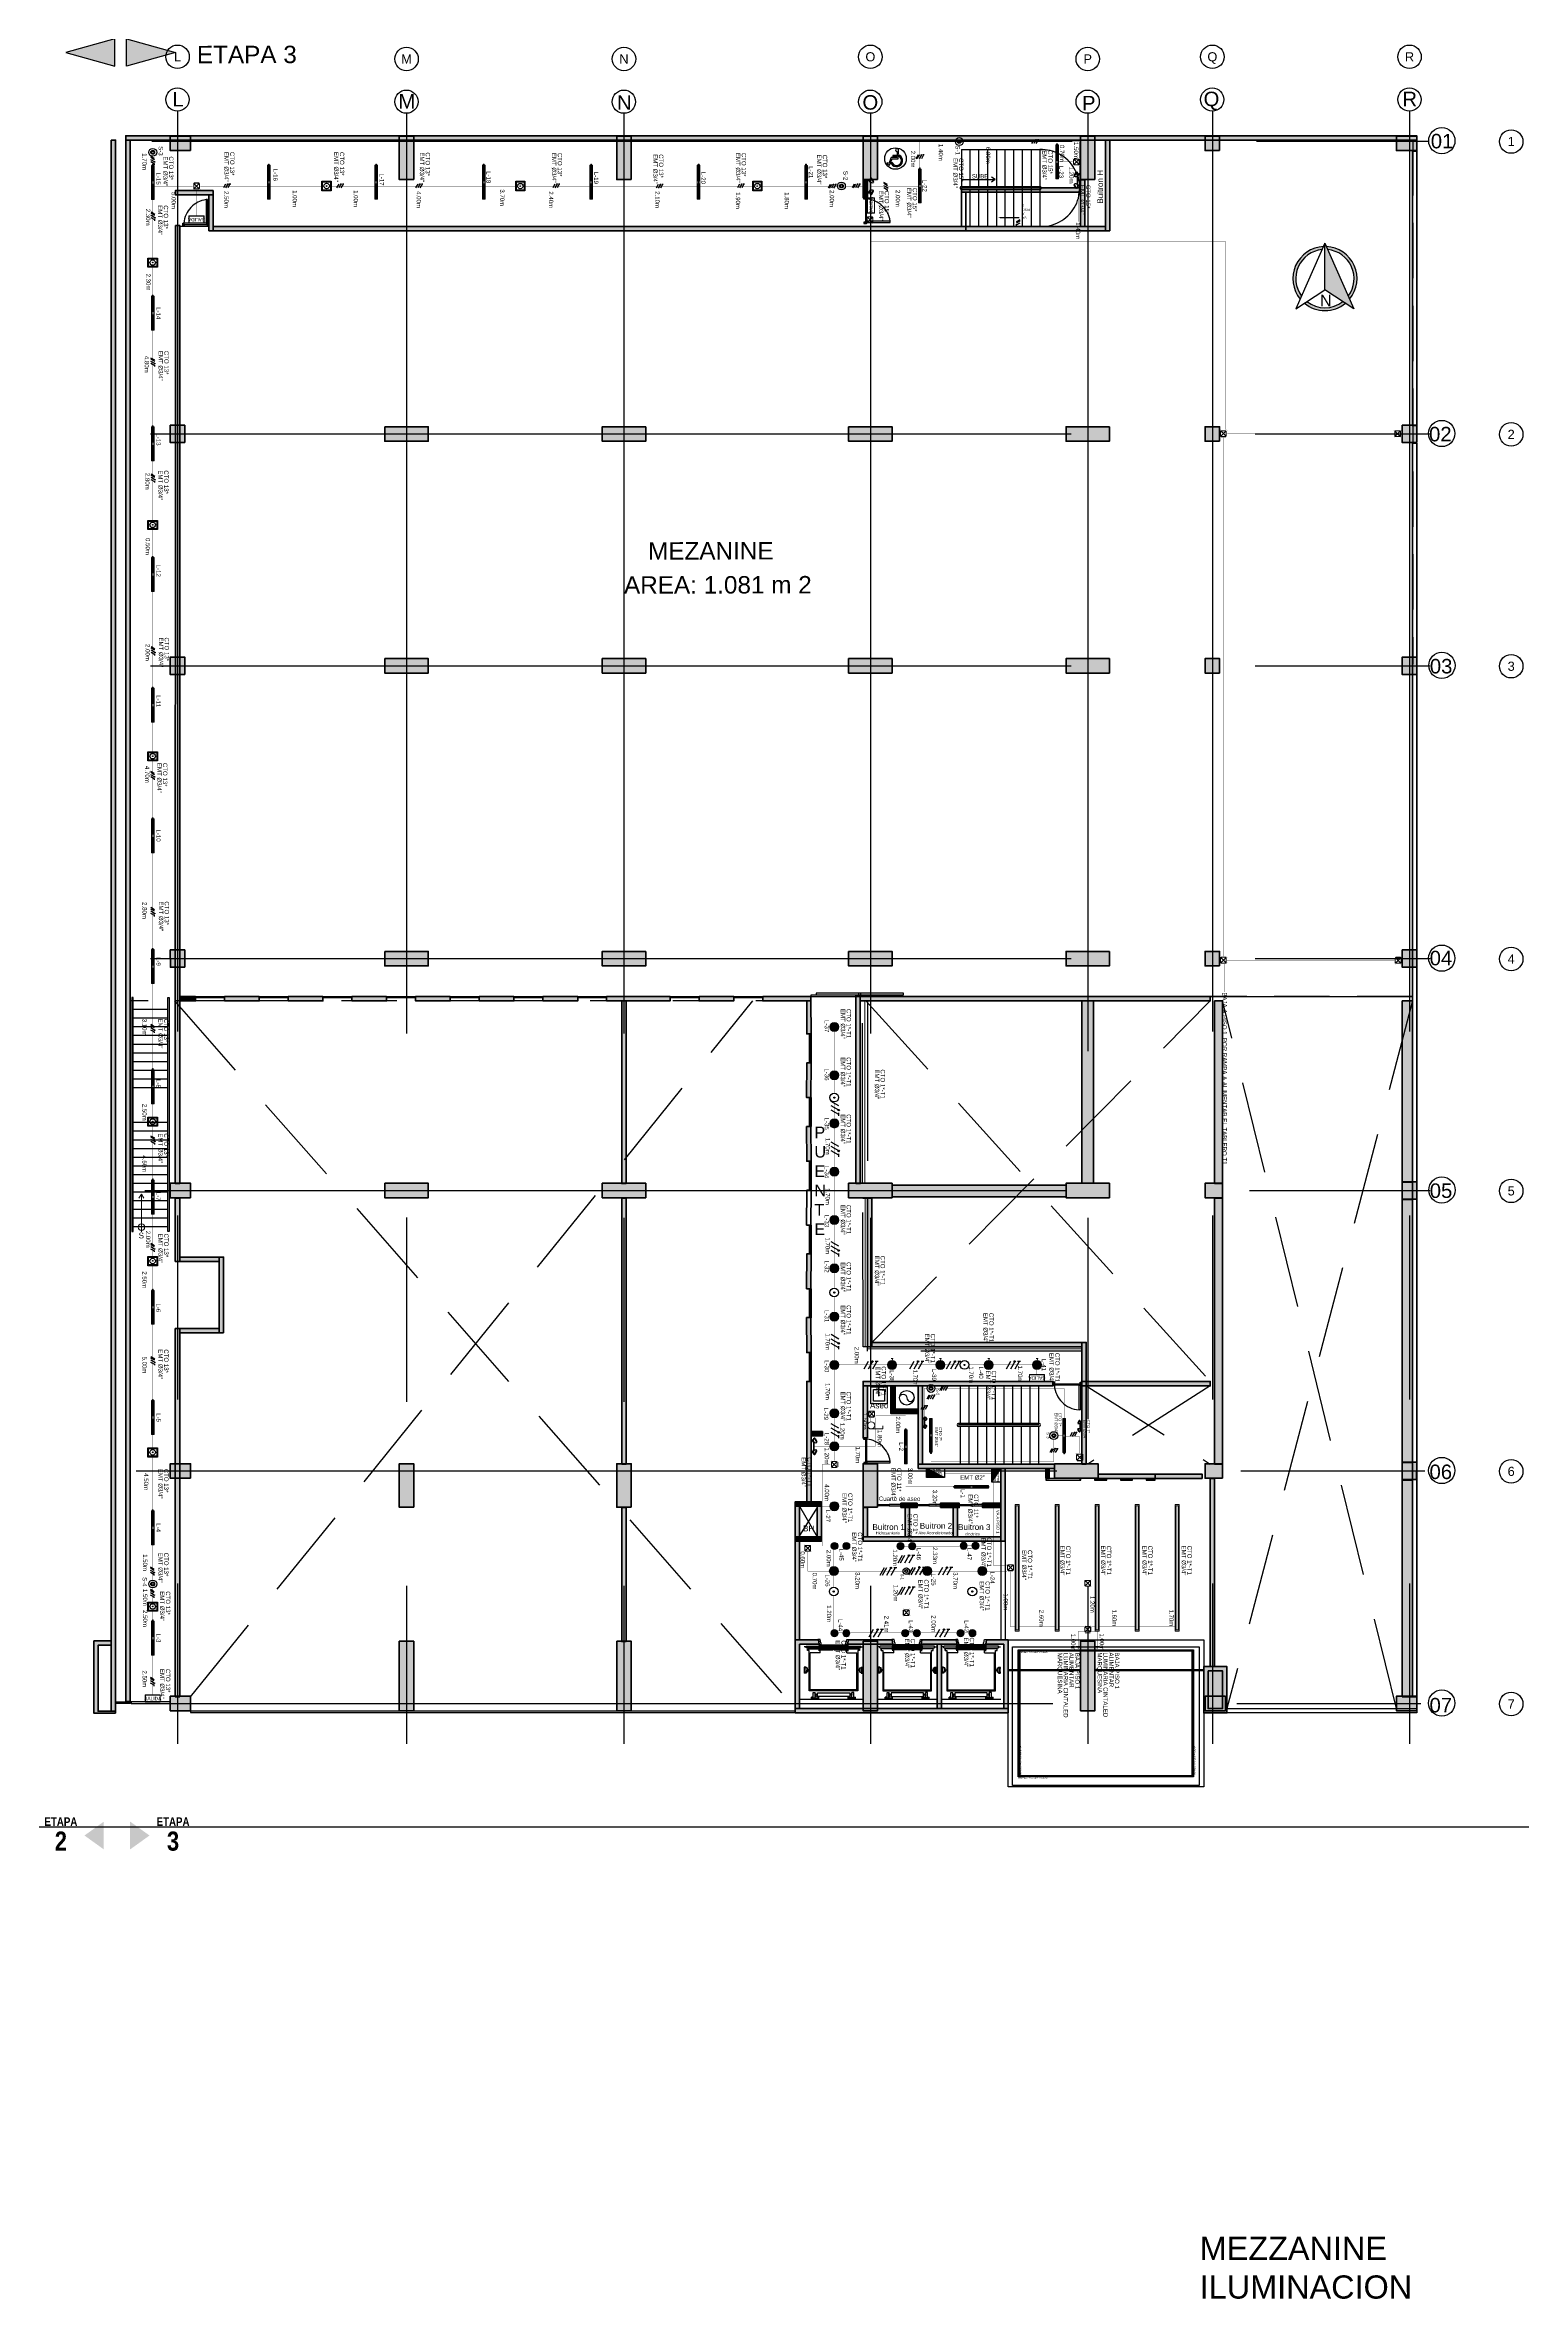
# Model space of a CAD drawing. Header units: millimetres. Extents: x -363 to 427, y -108 to 824.
# Drawn here: x 290.2 to 341.2, y -108 to -30.3 of the extents above; entities that cross this region are included whole.
import ezdxf
from ezdxf import colors
from ezdxf.entities.mleader import LeaderData, LeaderLine
from ezdxf.enums import TextEntityAlignment as Align
from ezdxf.lldxf.tags import DXFTag
from ezdxf.math import Vec2, Vec3

# ---------------------------------------------------------------- set-up
doc = ezdxf.new("R2010")
doc.units = ezdxf.units.MM
for name, pattern in [('Center', [50.8, 31.75, -6.35, 6.35, -6.35]), ('CONTINUA', [0]), ('DASHDOT2', [0.5, 0.25, -0.125, 0, -0.125]), ('DASHED2', [9.525, 6.35, -3.175]), ('HIDDEN', [9.525, 6.35, -3.175]), ('HIDDEN2', [4.7625, 3.175, -1.5875]), ('LÍNEAS_OCULTASX2', [0.75, 0.5, -0.25])]:
    doc.linetypes.add(name, pattern=pattern)
doc.layers.get('Defpoints').update_dxf_attribs({"color": 8})
for name, color, linetype in [('-ALAMBRADO', 7, 'Continuous'), ('-CN-GYD-ILUMINACION-EM', 1, 'Continuous'), ('-CN-GYD-TEXTOS', 7, 'Continuous'), ('0-amob', 8, 'Continuous'), ('1amobla', 2, 'Continuous'), ('A-columnas', 6, 'Continuous'), ('A_CIRCULO DE EJES', 252, 'Continuous'), ('AMOBLAMIENTO', 8, 'Continuous'), ('AREA CIRCULACION', 8, 'Continuous'), ('AREA PARQUEO', 253, 'Continuous'), ('ASCENSOR', 8, 'Continuous'), ('CAJA DE PASO', 86, 'Continuous'), ('DIM', 8, 'Continuous'), ('E-BORDE LOSA', 8, 'Continuous'), ('EJE-ESTRUCTURA', 8, 'Center'), ('F-2', 8, 'Continuous'), ('GG_EMERGENCIA 03', 1, 'Continuous'), ('GG_ILUMINACIÓN 03', 82, 'Continuous'), ('GG_ILUMINACIÓN 07', 30, 'Continuous'), ('GG_LUMINARIA LED HERMETICA', 1, 'Continuous'), ('GG_MEZANINE', 8, 'Continuous'), ('GG_PISO 1', 8, 'Continuous'), ('GG_PISO 3', 8, 'Continuous'), ('GG_PROYECCION', 9, 'DASHED2'), ('JCA_HATCH 254', 252, 'Continuous'), ('JCA_PROYECCIONES', 8, 'HIDDEN2'), ('JCA_TEXTO1', 8, 'Continuous'), ('JCA_TEXTO2', 8, 'Continuous'), ('LINEA-1', 8, 'Continuous'), ('LUMINARIA DE EMERGENCIA', 1, 'Continuous'), ('LUMINARIA EMERGENCIA DE EMPOTRAR', 1, 'Continuous'), ('LUZ LED INDIRECTA', 7, 'Continuous'), ('MARCO', 4, 'Continuous'), ('MUEBLE', 8, 'Continuous'), ('NORTE', 7, 'Continuous'), ('PLANO', 8, 'Continuous'), ('PROYECCION', 8, 'DASHED2'), ('SENSOR MOVIMIENTO', 3, 'Continuous'), ('TB', 7, 'Continuous'), ('Textos-espacios', 8, 'Continuous')]:
    doc.layers.add(name, color=color, linetype=linetype)
doc.layers.add('-auxiliar', color=190, linetype='Continuous', plot=False)
for name, color, linetype, lineweight in [('-CN-GYD-INTERRUPTORES DE PARED', 3, 'Continuous', 20), ('-CN-GYD-LUMINARIA CINTA LED', 4, 'Continuous', 18), ('-CN-GYD-LUMINARIA LED HERMETICA', 1, 'Continuous', 5), ('-CN-GYD-TUBERÍA ILUMINACION', 5, 'Continuous', 18), ('-CN-GYD-TUBERÍA TOMACORRIENTE', 5, 'Continuous', 5), ('-CN-GYD-TUBERÍA TOMACORRIENTE PVC', 86, 'Continuous', 18), ('01-TUBERIA EMT- TOMA COTTIENTE', 5, 'Continuous', 9), ('_TEXTO', 7, 'Continuous', 9), ('Estructura', 250, 'Continuous', 40), ('GG_TEXTO', 7, 'Continuous', 9), ('L', 7, 'Continuous', 15), ('LUMINARIA DE EMERGENCIA PARA SOBREPONER', 1, 'Continuous', 25), ('LUMINARIA LED CIRCULAR', 250, 'Continuous', 20), ('TEXTOS', 251, 'Continuous', 20), ('Textos 1', 7, 'Continuous', 25), ('Vidrio', 8, 'Continuous', 30)]:
    doc.layers.add(name, color=color, linetype=linetype, lineweight=lineweight)
doc.layers.add('A-HATCH CONCRETO', color=7, linetype='Continuous', true_color=0xcfcfcf)
doc.layers.add('HACHTCOLUMNA', color=7, linetype='Continuous', true_color=0x5c5c5c)
doc.layers.add('Muro', color=250, linetype='Continuous', lineweight=40, true_color=0x333333)
doc.styles.add('A_TEXT1', font='arial.ttf')
doc.styles.add('CORPORATIVO', font='simplex.shx')
doc.styles.add('GYD', font='arial.ttf', dxfattribs={"height": 2.5})
doc.styles.add('STANDAR NEGRITA', font='ARIALNB.TTF', dxfattribs={"height": 0.2})
doc.styles.get("Standard").update_dxf_attribs({"font": 'arial.ttf'})
doc.styles.add('style2', font='arial.ttf', dxfattribs={"width": 1.5})
tags = doc.linetypes.add('AiX_LINE', pattern='A,0.5,-0.2,["AiX",Standard,S=0.1,R=0,X=-0.1,Y=-0.05],-0.25', length=0.95).pattern_tags.tags
tags[6] = DXFTag(74, 10)
tags = doc.linetypes.add('EMT_LINE', pattern='A,0.5,-0.2,["EMT",Standard,S=0.1,R=0,X=-0.1,Y=-0.05],-0.25', length=0.95).pattern_tags.tags
tags[6] = DXFTag(74, 10)
pattern_1 = [(270, (73.633, -1.35), (10.40324, -6.00631), [1.50158, -10.51105]), (360, (73.6335, -2.101), (10.40324, 6.00631), [0.75079, -20.05569]), (360, (73.6335, -2.289), (10.40324, 6.00631), [0.60063, -20.20584]), (360, (73.6335, -1.9134), (10.40324, 6.00631), [0.60063, -20.20584]), (330, (73.633, -2.477), (10.40324, 6.00631), [0.4805, -11.53212]), (30, (73.633, -1.726), (4e-09, 12.01262), [0.4805, -11.53212])]
pattern_2 = [(0, (0, 0), (0, 6.985), [5.08, -1.905]), (90, (0, 0), (-6.985, 4e-16), [5.08, -1.905])]
pattern_3 = [(180, (4.985, -38.812), (-6.00631, -10.40324), [1.50158, -10.51105]), (270, (4.2344, -38.812), (6.00631, -10.40324), [0.75079, -20.05569]), (270, (4.047, -38.812), (6.00631, -10.40324), [0.60063, -20.20584]), (270, (4.422, -38.812), (6.00631, -10.40324), [0.60063, -20.20584]), (240, (3.859, -38.812), (6.00631, -10.40324), [0.4805, -11.53212]), (300, (4.61, -38.812), (12.01262, -4e-09), [0.4805, -11.53212])]

# ---------------------------------------------------------------- blocks, each defined once
blk = doc.blocks.new('O6C20-MDW')
at = {"layer": 'SENSOR MOVIMIENTO'}
for radius in [129, 62.1, 43.1]:
    blk.add_circle((63166, 32657), radius, dxfattribs=at)
blk = doc.blocks.new('2x')
at = {"layer": '-ALAMBRADO'}
h = blk.add_hatch(color=256, dxfattribs=at)
edge = h.paths.add_edge_path()
edge.add_arc((0.075, 0.13), 0.025, 0, 360)
for p, q in [((-0.075, 0.13), (-0.225, -0.13)), ((0.075, 0.13), (-0.075, -0.13)), ((0.225, 0.13), (0.075, -0.13))]:
    blk.add_line(p, q, dxfattribs=at)
blk.add_lwpolyline([(0.275, 0.13), (0.175, 0.13)], dxfattribs=at)
blk.add_circle((0.075, 0.13), 0.025, dxfattribs=at)
blk = doc.blocks.new('*U566')
at = {"layer": '-ALAMBRADO'}
blk.add_blockref('2x', (0, 0), dxfattribs=at)
blk = doc.blocks.new('GG_HERMETICA')
h = blk.add_hatch()
h.set_pattern_fill('SWAMP', color=252, scale=0.472938, angle=270)
h.set_pattern_definition(pattern_1)
h.paths.add_polyline_path([(-20, -30), (-20, 17), (-550, 17), (-550, -30)])
h = blk.add_hatch()
h.set_pattern_fill('SWAMP', color=252, scale=0.472938, angle=270)
h.set_pattern_definition(pattern_1)
h.paths.add_polyline_path([(620, -30), (620, 17), (90, 17), (90, -30)])
at = {"layer": '-CN-GYD-INTERRUPTORES DE PARED', "color": 1, "extrusion": (0, 0, -1)}
for p, q in [((-550, -53), (-550, 40)), ((-550, 40), (-525, 40)), ((-525, 40), (-20, 40)), ((90, 40), (620, 40)), ((620, 40), (620, -53)), ((-20, -53), (-550, -53)), ((594, -53), (90, -53)), ((620, -53), (594, -53))]:
    blk.add_line(p, q, dxfattribs=at)
at = {"layer": '-CN-GYD-INTERRUPTORES DE PARED', "color": 1}
for p, q in [((90, 40), (-20, 40)), ((-20, 40), (-20, -53)), ((90, -53), (90, 40)), ((622, 6), (620, 6)), ((620, 6), (620, -6)), ((622, 10), (623, 11)), ((622, 8), (622, 10)), ((622, 7), (622, 8)), ((622, 5), (622, 7)), ((622, -6), (622, 6)), ((623, 4), (622, 5)), ((622, -3), (623, 1)), ((623, 11), (623, 11)), ((623, 11), (630, 11)), ((623, 1), (623, 4)), ((623, 1), (623, 1)), ((630, 11), (630, 6)), ((630, 6), (631, 6)), ((631, 6), (631, 9)), ((631, 9), (639, 9)), ((639, 9), (639, 6)), ((639, 6), (640, 6)), ((640, 10), (650, 10)), ((640, 6), (640, 10)), ((650, 10), (652, 8)), ((652, 8), (656, 8)), ((656, 8), (658, 8)), ((658, 8), (661, 5)), ((661, 5), (661, -6)), ((-20, -6), (90, -6)), ((620, -19), (620, -6)), ((622, -19), (620, -19)), ((622, -6), (622, -3)), ((622, -6), (622, -9)), ((622, -6), (622, -19)), ((622, -9), (623, -13)), ((623, -17), (622, -18)), ((622, -18), (622, -19)), ((622, -19), (622, -21)), ((622, -21), (622, -22)), ((622, -22), (623, -24)), ((623, -13), (623, -14)), ((623, -14), (623, -17)), ((623, -24), (623, -24)), ((623, -24), (630, -24)), ((630, -24), (630, -19)), ((630, -19), (631, -19)), ((631, -19), (631, -22)), ((631, -22), (639, -22)), ((639, -22), (639, -19)), ((639, -19), (640, -19)), ((640, -19), (640, -22)), ((640, -22), (650, -22)), ((650, -22), (652, -20)), ((652, -20), (656, -20)), ((656, -20), (658, -20)), ((658, -20), (661, -17)), ((661, -17), (661, -6))]:
    blk.add_line(p, q, dxfattribs=at)
for points in [[(623, 4), (630, 4)], [(623, 1), (630, 1)], [(629, 11), (629, 4), (629, 1), (629, -6)], [(630, 6), (630, -6)], [(631, 6), (631, -6)], [(639, 2), (631, 2)], [(639, 6), (639, -6)], [(640, 6), (640, -6)], [(640, 1), (650, 1), (650, 3), (640, 3)], [(650, 3), (652, 5)], [(650, 1), (652, -3)], [(652, 8), (652, -6)], [(-20, -53), (90, -53)], [(623, -14), (630, -14)], [(623, -17), (630, -17)], [(629, -24), (629, -17), (629, -14), (629, -6)], [(630, -19), (630, -6)], [(631, -19), (631, -6)], [(639, -15), (631, -15)], [(639, -19), (639, -6)], [(640, -19), (640, -6)], [(640, -14), (650, -14), (650, -15), (640, -15)], [(650, -14), (652, -10)], [(650, -15), (652, -17)], [(652, -20), (652, -6)]]:
    blk.add_lwpolyline(points, dxfattribs=at)
at = {"color": 1}
for points in [[(-20, 17), (-20, -30), (-550, -30), (-550, 17)], [(620, 17), (620, -30), (90, -30), (90, 17)]]:
    blk.add_lwpolyline(points, close=True, dxfattribs=at)
blk = doc.blocks.new('3x')
at = {"layer": '-ALAMBRADO'}
h = blk.add_hatch(color=256, dxfattribs=at)
edge = h.paths.add_edge_path()
edge.add_arc((0.078, 0.13), 0.025, 0, 360)
for p, q in [((-0.152, 0.13), (-0.302, -0.13)), ((-0.072, 0.13), (-0.222, -0.13)), ((0.078, 0.13), (-0.072, -0.13)), ((0.228, 0.13), (0.078, -0.13))]:
    blk.add_line(p, q, dxfattribs=at)
blk.add_lwpolyline([(0.278, 0.13), (0.178, 0.13)], dxfattribs=at)
blk.add_circle((0.078, 0.13), 0.025, dxfattribs=at)
blk = doc.blocks.new('*U583')
at = {"layer": '-ALAMBRADO'}
blk.add_blockref('3x', (0, 0), dxfattribs=at)
blk = doc.blocks.new('1')
at = {"layer": '-ALAMBRADO'}
blk.add_line((0.08, 0.13), (-0.08, -0.13), dxfattribs=at)
blk = doc.blocks.new('*U582')
at = {"layer": '-ALAMBRADO'}
blk.add_blockref('1', (0, 0), dxfattribs=at)
blk = doc.blocks.new('TB')
at = {"layer": 'TB'}
h = blk.add_hatch(color=256, dxfattribs=at)
h.dxf.hatch_style = 1
h.paths.add_polyline_path([(0.156, 0), (-0.156, 0.156), (-0.156, 0)])
blk.add_lwpolyline([(-0.156, 0.156), (0.156, 0.156), (0.156, 0), (-0.156, 0)], close=True, dxfattribs=at)
blk.add_lwpolyline([(0.156, 0), (-0.156, 0.156)], dxfattribs=at)
blk = doc.blocks.new('Caja de paso')
at = {"layer": '-CN-GYD-TUBERÍA TOMACORRIENTE PVC', "const_width": 0.00173}
blk.add_lwpolyline([(-0.111, 0.067), (-0.111, -0.067, 0.414214), (-0.067, -0.111), (0.067, -0.111, 0.414214), (0.111, -0.067), (0.111, 0.067, 0.414214), (0.067, 0.111), (-0.067, 0.111, 0.414214)], format="xyb", close=True, dxfattribs=at)
at = {"layer": '-CN-GYD-TUBERÍA TOMACORRIENTE PVC'}
blk.add_lwpolyline([(-0.057, -0.082), (0.057, -0.082, 0.414214), (0.082, -0.057), (0.082, 0.057, 0.414214), (0.057, 0.082), (-0.057, 0.082, 0.414214), (-0.082, 0.057), (-0.082, -0.057, 0.414214)], format="xyb", close=True, dxfattribs=at)
at = {"layer": '-CN-GYD-TUBERÍA TOMACORRIENTE PVC', "linetype": 'LÍNEAS_OCULTASX2'}
for points in [[(-0.057, 0.057), (0.057, -0.057)], [(0.057, 0.057), (-0.057, -0.057)]]:
    blk.add_lwpolyline(points, dxfattribs=at)
at = {"layer": '-CN-GYD-TUBERÍA TOMACORRIENTE PVC'}
for centre in [(-0.057, 0.057), (0.057, 0.057), (-0.057, -0.057), (0.057, -0.057)]:
    blk.add_circle(centre, 0.00665, dxfattribs=at)
blk = doc.blocks.new('Sensor 360º_')
at = {"layer": 'SENSOR MOVIMIENTO'}
for radius in [0.113, 0.054, 0.0375]:
    blk.add_circle((0, 0), radius, dxfattribs=at)
blk = doc.blocks.new('*U592')
at = {"layer": '-CN-GYD-ILUMINACION-EM', "ltscale": 0.3}
for p, q in [((-145, 270), (-200, 170)), ((-114, 285), (-197, 136)), ((-193, 144), (-193, 144)), ((-119, 277), (-119, 277)), ((-145, -270), (-200, -170)), ((-114, -285), (-197, -136)), ((-193, -144), (-193, -144)), ((-119, -277), (-119, -277))]:
    blk.add_line(p, q, dxfattribs=at)
at = {"layer": '-CN-GYD-ILUMINACION-EM'}
for p, q in [((-104, 116), (-104, -116)), ((-94, 114), (-94, -114)), ((0, 217), (-46, 217)), ((0, 207), (-40, 207)), ((0, -217), (0, 217)), ((-46, -217), (0, -217)), ((-40, -207), (0, -207))]:
    blk.add_line(p, q, dxfattribs=at)
for points in [[(-96, 130), (-110, 138)], [(-46, 217), (-104, 116)], [(-40, 207), (-94, 114)], [(-56, 199), (-70, 208)], [(-96, -130), (-110, -138)], [(-46, -217), (-104, -116)], [(-40, -207), (-94, -114)], [(-56, -199), (-70, -208)]]:
    blk.add_lwpolyline(points, dxfattribs=at)
at = {"layer": '-CN-GYD-ILUMINACION-EM', "ltscale": 0.3}
for centre, radius, start, end in [((-183, 161), 19.1, 150.97153, 240.97153), ((-156, 211), 85.5, 240.97153, 60.97153), ((-128, 260), 19.1, 60.97153, 150.97153), ((-183, -161), 19.1, 119.02847, 209.02847), ((-156, -211), 85.5, 299.02847, 119.02847), ((-128, -260), 19.1, 209.02847, 299.02847)]:
    blk.add_arc(centre, radius, start, end, dxfattribs=at)
at = {"layer": '-CN-GYD-TEXTOS', "style": 'GYD'}
blk.add_attdef('5', (-68, -406), '', height=125, rotation=90, dxfattribs=at)
blk = doc.blocks.new('*U593')
at = {"layer": '-CN-GYD-ILUMINACION-EM', "ltscale": 0.3}
for p, q in [((-145, 270), (-200, 170)), ((-114, 285), (-197, 136)), ((-193, 144), (-193, 144)), ((-119, 277), (-119, 277)), ((-145, -270), (-200, -170)), ((-114, -285), (-197, -136)), ((-193, -144), (-193, -144)), ((-119, -277), (-119, -277))]:
    blk.add_line(p, q, dxfattribs=at)
at = {"layer": '-CN-GYD-ILUMINACION-EM'}
for p, q in [((-104, 116), (-104, -116)), ((-94, 114), (-94, -114)), ((0, 217), (-46, 217)), ((0, 207), (-40, 207)), ((0, -217), (0, 217)), ((-46, -217), (0, -217)), ((-40, -207), (0, -207))]:
    blk.add_line(p, q, dxfattribs=at)
for points in [[(-96, 130), (-110, 138)], [(-46, 217), (-104, 116)], [(-40, 207), (-94, 114)], [(-56, 199), (-70, 208)], [(-96, -130), (-110, -138)], [(-46, -217), (-104, -116)], [(-40, -207), (-94, -114)], [(-56, -199), (-70, -208)]]:
    blk.add_lwpolyline(points, dxfattribs=at)
at = {"layer": '-CN-GYD-ILUMINACION-EM', "ltscale": 0.3}
for centre, radius, start, end in [((-183, 161), 19.1, 150.97153, 240.97153), ((-156, 211), 85.5, 240.97153, 60.97153), ((-128, 260), 19.1, 60.97153, 150.97153), ((-183, -161), 19.1, 119.02847, 209.02847), ((-156, -211), 85.5, 299.02847, 119.02847), ((-128, -260), 19.1, 209.02847, 299.02847)]:
    blk.add_arc(centre, radius, start, end, dxfattribs=at)
at = {"layer": '-CN-GYD-TEXTOS', "style": 'GYD'}
blk.add_attdef('5', (-68, -406), '', height=125, rotation=90, dxfattribs=at)
blk = doc.blocks.new('Salida_3.8W')
h = blk.add_hatch()
h.set_pattern_fill('ANGLE', color=256)
h.set_pattern_definition(pattern_2)
h.paths.add_polyline_path([(0.434, -0.01), (0.434, 0.303), (-0.434, 0.303), (-0.434, -0.01)])
h.paths.add_polyline_path([(-0.424, 0), (-0.424, 0.293), (0.424, 0.293), (0.424, 0)], flags=16)
h = blk.add_hatch()
h.set_pattern_fill('ANGLE', color=256)
h.set_pattern_definition(pattern_2)
h.paths.add_polyline_path([(0.434, -0.01), (0.434, 0.303), (-0.434, 0.303), (-0.434, -0.01)])
h.paths.add_polyline_path([(-0.424, 0), (-0.424, 0.293), (0.424, 0.293), (0.424, 0)], flags=16)
at = {"layer": 'L'}
h = blk.add_hatch(dxfattribs=at)
h.set_pattern_fill('ANGLE', color=3)
h.set_pattern_definition([(0, (-44.6785, -37.2514), (0, 6.985), [5.08, -1.905]), (90, (-44.6785, -37.2514), (-6.985, 4e-16), [5.08, -1.905])])
h.paths.add_polyline_path([(0.434, -0.01), (0.434, 0.303), (-0.434, 0.303), (-0.434, -0.01)])
h.paths.add_polyline_path([(-0.424, 0), (-0.424, 0.293), (0.424, 0.293), (0.424, 0)], flags=16)
h = blk.add_hatch(color=3, dxfattribs=at)
h.paths.add_polyline_path([(0.434, -0.01), (0.434, 0.303), (-0.434, 0.303), (-0.434, -0.01)])
h.paths.add_polyline_path([(-0.424, 0), (-0.424, 0.293), (0.424, 0.293), (0.424, 0)], flags=16)
at = {"layer": 'L', "color": 3}
for points in [[(-0.434, 0.303), (0.434, 0.303), (0.434, -0.01), (-0.434, -0.01)], [(-0.424, 0.293), (0.424, 0.293), (0.424, 0), (-0.424, 0)]]:
    blk.add_lwpolyline(points, close=True, dxfattribs=at)
at = {"layer": 'L', "color": 3, "insert": (0, 0.146, 712.661), "char_height": 0.15, "width": 0.84839, "attachment_point": 5}
blk.add_mtext('\\pxqc;SALIDA', dxfattribs=at)
blk = doc.blocks.new('A_B_Eje')
at = {"layer": 'A_CIRCULO DE EJES', "ltscale": 1.5}
blk.add_circle((0, 0), 0.0045, dxfattribs=at)
at = {"layer": 'A_CIRCULO DE EJES', "ltscale": 1.5, "style": 'A_TEXT1'}
blk.add_attdef('EJE', text='', height=0.0035, dxfattribs=at).set_placement((0, 0), align=Align.MIDDLE_CENTER)
blk = doc.blocks.new('2x-1')
at = {"layer": '-ALAMBRADO'}
for p, q in [((-0.03, 0.13), (-0.18, -0.13)), ((0.05, 0.13), (-0.1, -0.13)), ((0.2, 0.13), (0.05, -0.13))]:
    blk.add_line(p, q, dxfattribs=at)
blk.add_lwpolyline([(0.25, 0.13), (0.15, 0.13)], dxfattribs=at)
blk = doc.blocks.new('*U594')
at = {"layer": '-ALAMBRADO'}
blk.add_blockref('2x-1', (0, 0), dxfattribs=at)
blk = doc.blocks.new('A$C22812e8e')
at = {"layer": '-CN-GYD-INTERRUPTORES DE PARED', "color": 3, "extrusion": (0, 0, -1)}
for p, q in [((0.18, 0.35), (0.76, 0.35)), ((0.76, 0.35), (0.76, 0.21))]:
    blk.add_line(p, q, dxfattribs=at)
blk.add_circle((-0.18, 0.18), 0.176, dxfattribs=at)
blk = doc.blocks.new('OJO DE BUEY 12W')
at = {"layer": '-CN-GYD-TUBERÍA ILUMINACION', "linetype": 'EMT_LINE', "lineweight": 5, "ltscale": 10}
h = blk.add_hatch(color=256, dxfattribs=at)
h.dxf.hatch_style = 1
h.set_gradient(color1=(147, 149, 152), color2=(248, 246, 176), name='SPHERICAL')
edge = h.paths.add_edge_path()
edge.add_arc((0, 0), 72.7, 0, 360)
at = {"transparency": 33554687}
h = blk.add_hatch(color=256, dxfattribs=at)
h.dxf.hatch_style = 1
h.paths.add_polyline_path([(-104, 0, 1), (104, 0, 1)])
h.paths.add_polyline_path([(73, 0, -1), (-73, 0, -1)], flags=16)
at = {"layer": '-CN-GYD-TUBERÍA ILUMINACION', "linetype": 'Continuous', "lineweight": 5, "ltscale": 10}
for radius in [104, 72.7]:
    blk.add_circle((0, 0), radius, dxfattribs=at)
blk = doc.blocks.new('Luminaria Lineal lumen')
at = {"layer": '-CN-GYD-INTERRUPTORES DE PARED'}
h = blk.add_hatch(dxfattribs=at)
h.set_pattern_fill('SWAMP', color=252, scale=0.5, angle=90)
h.set_pattern_definition([(90, (-99.318, -5.545), (-10.99852, 6.35), [1.5875, -11.1125]), (180, (-99.3185, -4.7517), (-10.99852, -6.35), [0.79375, -21.2033]), (180, (-99.3185, -4.553), (-10.99852, -6.35), [0.635, -21.36205]), (180, (-99.3185, -4.95), (-10.99852, -6.35), [0.635, -21.36205]), (150, (-99.318, -4.355), (-10.99852, -6.35), [0.508, -12.192]), (210, (-99.318, -5.149), (-5e-09, -12.7), [0.508, -12.192])])
h.paths.add_polyline_path([(-560, 25), (-560, -25), (560, -25), (560, 25)])
at = {"layer": '-CN-GYD-INTERRUPTORES DE PARED', "color": 4}
for points in [[(-572, -37), (-572, 37), (572, 37), (572, -37)], [(-560, -25), (-560, 25), (560, 25), (560, -25)]]:
    blk.add_lwpolyline(points, close=True, dxfattribs=at)
blk = doc.blocks.new('A$Cc7fbbbd8')
at = {"layer": 'GG_EMERGENCIA 03', "ltscale": 0.3}
h = blk.add_hatch(dxfattribs=at)
h.set_pattern_fill('ANSI31', color=256, scale=0.0005, angle=90)
h.set_pattern_definition([(135, (0.0614115, 0.0595737), (-0.00112253, -0.00112253), [])])
edge = h.paths.add_edge_path()
edge.add_arc((0.061, 0.1), 0.00475, 0, 360)
for points in [[(-0.005, 0.035), (-0.005, 0.161), (0.128, 0.161), (0.128, 0.035)], [(0.005, 0.045), (0.005, 0.151), (0.118, 0.151), (0.118, 0.045)]]:
    blk.add_lwpolyline(points, close=True, dxfattribs=at)
for radius in [0.0376, 0.00475]:
    blk.add_circle((0.061, 0.1), radius, dxfattribs=at)
blk = doc.blocks.new('A$Cd32da91f')
at = {"layer": '-CN-GYD-TUBERÍA ILUMINACION', "linetype": 'EMT_LINE', "lineweight": 5, "ltscale": 10}
h = blk.add_hatch(color=256, dxfattribs=at)
h.dxf.hatch_style = 1
h.set_gradient(color1=(248, 215, 49), color2=(248, 215, 49), name='INVSPHERICAL')
h.paths.add_polyline_path([(0.088, -0.03), (0.097, -0.032), (0.106, -0.036), (0.114, -0.041), (0.122, -0.047), (0.127, -0.055), (0.132, -0.064), (0.134, -0.073), (0.135, -0.083), (0.134, -0.092), (0.132, -0.102), (0.127, -0.11), (0.122, -0.118), (0.114, -0.125), (0.106, -0.13), (0.097, -0.133), (0.088, -0.135), (0.078, -0.135), (0.068, -0.133), (0.059, -0.13), (0.051, -0.125), (0.044, -0.118), (0.038, -0.11), (0.034, -0.102), (0.031, -0.092), (0.03, -0.083), (0.031, -0.073), (0.034, -0.064), (0.038, -0.055), (0.044, -0.047), (0.051, -0.041), (0.059, -0.036), (0.068, -0.032), (0.078, -0.03)])
at = {"transparency": 33554687}
h = blk.add_hatch(color=256, dxfattribs=at)
h.dxf.hatch_style = 1
edge = h.paths.add_edge_path()
edge.add_ellipse((0.083, -0.083), major_axis=(0.0584, 0.0584), ratio=1, start_angle=0, end_angle=360)
edge = h.paths.add_edge_path(flags=16)
edge.add_ellipse((0.083, -0.083), major_axis=(0.0372, 0.0372), ratio=1, start_angle=0, end_angle=360)
h = blk.add_hatch(color=256, dxfattribs=at)
h.dxf.hatch_style = 1
edge = h.paths.add_edge_path()
edge.add_ellipse((0.083, -0.083), major_axis=(0.0514, 0.0514), ratio=1, start_angle=0, end_angle=360)
edge.add_ellipse((0.083, -0.083), major_axis=(0.0584, 0.0584), ratio=1, start_angle=0, end_angle=360)
edge.add_ellipse((0.083, -0.083), major_axis=(0.0514, 0.0514), ratio=1, start_angle=0, end_angle=360)
edge.add_ellipse((0.083, -0.083), major_axis=(0.0584, 0.0584), ratio=1, start_angle=0, end_angle=360)
edge.add_ellipse((0.083, -0.083), major_axis=(0.0514, 0.0514), ratio=1, start_angle=0, end_angle=360)
edge.add_ellipse((0.083, -0.083), major_axis=(0.0584, 0.0584), ratio=1, start_angle=0, end_angle=360)
at = {"layer": '-CN-GYD-TUBERÍA ILUMINACION', "linetype": 'Continuous', "ltscale": 10}
for major_axis in [(0.0584, 0.0584), (0.0372, 0.0372)]:
    blk.add_ellipse((0.083, -0.083), major_axis=major_axis, ratio=1, start_param=5.497787, end_param=11.780972, dxfattribs=at)
blk = doc.blocks.new('GG_PANEL-DOWNLIGHT')
h = blk.add_hatch()
h.set_pattern_fill('ANSI31', color=8)
h.paths.add_polyline_path([(-70, 0, 1), (70, 0, 1)])
at = {"ltscale": 0.3}
for radius in [90, 70]:
    blk.add_circle((0, 0), radius, dxfattribs=at)
at = {"color": 7, "style": 'CORPORATIVO', "flags": 1}
for tag, p in [('TIPOCONTROL', (-91, 0)), ('CONTROL', (-91, 10)), ('ACTUADOR', (-91, -10))]:
    blk.add_attdef(tag, text='', height=2, dxfattribs=at).set_placement(p, align=Align.MIDDLE_RIGHT)
at = {"color": 7, "style": 'CORPORATIVO'}
blk.add_attdef('IDENTIFICACION', text='', height=2, dxfattribs=at).set_placement((-1, 147), align=Align.BOTTOM_CENTER)
at = {"color": 7, "style": 'CORPORATIVO', "flags": 1}
for tag, p in [('FABRICANTE', (91, 16)), ('REFERENCIA', (91, 5)), ('LOCALIZACION', (91, -5)), ('POTENCIA', (91, -16))]:
    blk.add_attdef(tag, text='', height=2, dxfattribs=at).set_placement(p, align=Align.MIDDLE_LEFT)
at = {"color": 7, "style": 'CORPORATIVO'}
blk.add_attdef('CIRCUITO', text='', height=2, dxfattribs=at).set_placement((85, -124), align=Align.TOP_LEFT)
blk = doc.blocks.new('*U586')
at = {"layer": '-ALAMBRADO'}
blk.add_blockref('3x', (0, 0), dxfattribs=at)
blk = doc.blocks.new('LUMINARIA HERMETICA 40W')
h = blk.add_hatch()
h.set_pattern_fill('SWAMP', color=252, scale=0.472938, angle=180)
h.set_pattern_definition(pattern_3)
h.paths.add_polyline_path([(-24, 55), (23, 55), (23, 585), (-24, 585)])
h = blk.add_hatch()
h.set_pattern_fill('SWAMP', color=252, scale=0.472938, angle=180)
h.set_pattern_definition(pattern_3)
h.paths.add_polyline_path([(-24, -585), (23, -585), (23, -55), (-24, -55)])
at = {"layer": '-CN-GYD-INTERRUPTORES DE PARED', "color": 1, "extrusion": (0, 0, -1)}
for p, q in [((-46, 585), (46, 585)), ((-46, 55), (-46, 585)), ((46, 585), (46, 559)), ((46, 559), (46, 55)), ((-46, -559), (-46, -55)), ((-46, -585), (-46, -559)), ((46, -585), (-46, -585)), ((46, -55), (46, -585))]:
    blk.add_line(p, q, dxfattribs=at)
at = {"layer": '-CN-GYD-INTERRUPTORES DE PARED', "color": 1}
for p, q in [((46, 55), (-46, 55)), ((0, 55), (0, -55)), ((46, -55), (46, 55)), ((-46, -55), (46, -55)), ((-16, -587), (-17, -588)), ((-17, -588), (-17, -589)), ((-17, -589), (-17, -595)), ((-17, -595), (-12, -595)), ((-15, -587), (-16, -587)), ((-12, -596), (-16, -596)), ((-16, -596), (-16, -604)), ((-16, -604), (-12, -604)), ((-16, -605), (-16, -615)), ((-12, -605), (-16, -605)), ((-16, -615), (-14, -617)), ((-13, -587), (-15, -587)), ((-14, -617), (-14, -621)), ((-14, -621), (-14, -623)), ((-14, -623), (-11, -626)), ((-13, -587), (-13, -585)), ((-13, -585), (0, -585)), ((-12, -588), (-13, -587)), ((0, -587), (-13, -587)), ((-11, -589), (-12, -588)), ((-12, -595), (-12, -596)), ((-12, -604), (-12, -605)), ((-8, -588), (-11, -589)), ((-11, -626), (0, -626)), ((-7, -588), (-8, -588)), ((-3, -587), (-7, -588)), ((0, -587), (-3, -587)), ((13, -585), (0, -585)), ((0, -587), (3, -587)), ((0, -587), (13, -587)), ((11, -626), (0, -626)), ((3, -587), (7, -588)), ((7, -588), (8, -588)), ((8, -588), (11, -589)), ((11, -589), (12, -588)), ((14, -623), (11, -626)), ((12, -588), (13, -587)), ((17, -595), (12, -595)), ((12, -595), (12, -596)), ((12, -596), (16, -596)), ((16, -604), (12, -604)), ((12, -604), (12, -605)), ((12, -605), (16, -605)), ((13, -587), (13, -585)), ((13, -587), (15, -587)), ((16, -615), (14, -617)), ((14, -617), (14, -621)), ((14, -621), (14, -623)), ((15, -587), (16, -587)), ((16, -587), (17, -588)), ((16, -596), (16, -604)), ((16, -605), (16, -615)), ((17, -588), (17, -589)), ((17, -589), (17, -595))]:
    blk.add_line(p, q, dxfattribs=at)
for points in [[(-46, 55), (-46, -55)], [(-17, -594), (-11, -594), (-8, -594), (0, -594)], [(-14, -617), (0, -617)], [(-12, -595), (0, -595)], [(-12, -596), (0, -596)], [(-12, -604), (0, -604)], [(-12, -605), (0, -605)], [(-11, -589), (-11, -595)], [(-9, -615), (-11, -617)], [(-7, -605), (-7, -615), (-9, -615), (-9, -605)], [(-8, -588), (-8, -595)], [(-8, -604), (-8, -596)], [(-7, -615), (-4, -617)], [(17, -594), (11, -594), (8, -594), (0, -594)], [(12, -595), (0, -595)], [(12, -596), (0, -596)], [(12, -604), (0, -604)], [(12, -605), (0, -605)], [(14, -617), (0, -617)], [(7, -615), (4, -617)], [(7, -605), (7, -615), (9, -615), (9, -605)], [(8, -588), (8, -595)], [(8, -604), (8, -596)], [(9, -615), (11, -617)], [(11, -589), (11, -595)]]:
    blk.add_lwpolyline(points, dxfattribs=at)
at = {"color": 1}
for points in [[(23, 55), (-24, 55), (-24, 585), (23, 585)], [(23, -585), (-24, -585), (-24, -55), (23, -55)]]:
    blk.add_lwpolyline(points, close=True, dxfattribs=at)
blk = doc.blocks.new('*U601')
at = {"layer": '-CN-GYD-ILUMINACION-EM', "ltscale": 0.3}
for p, q in [((-145, 270), (-200, 170)), ((-114, 285), (-197, 136)), ((-193, 144), (-193, 144)), ((-119, 277), (-119, 277)), ((-145, -270), (-200, -170)), ((-114, -285), (-197, -136)), ((-193, -144), (-193, -144)), ((-119, -277), (-119, -277))]:
    blk.add_line(p, q, dxfattribs=at)
at = {"layer": '-CN-GYD-ILUMINACION-EM'}
for p, q in [((-104, 116), (-104, -116)), ((-94, 114), (-94, -114)), ((0, 217), (-46, 217)), ((0, 207), (-40, 207)), ((0, -217), (0, 217)), ((-46, -217), (0, -217)), ((-40, -207), (0, -207))]:
    blk.add_line(p, q, dxfattribs=at)
for points in [[(-96, 130), (-110, 138)], [(-46, 217), (-104, 116)], [(-40, 207), (-94, 114)], [(-56, 199), (-70, 208)], [(-96, -130), (-110, -138)], [(-46, -217), (-104, -116)], [(-40, -207), (-94, -114)], [(-56, -199), (-70, -208)]]:
    blk.add_lwpolyline(points, dxfattribs=at)
at = {"layer": '-CN-GYD-ILUMINACION-EM', "ltscale": 0.3}
for centre, radius, start, end in [((-183, 161), 19.1, 150.97153, 240.97153), ((-156, 211), 85.5, 240.97153, 60.97153), ((-128, 260), 19.1, 60.97153, 150.97153), ((-183, -161), 19.1, 119.02847, 209.02847), ((-156, -211), 85.5, 299.02847, 119.02847), ((-128, -260), 19.1, 209.02847, 299.02847)]:
    blk.add_arc(centre, radius, start, end, dxfattribs=at)
at = {"layer": '-CN-GYD-TEXTOS', "style": 'GYD'}
blk.add_attdef('5', (-68, -406), '', height=125, rotation=90, dxfattribs=at)
blk = doc.blocks.new('*U602')
at = {"layer": '-CN-GYD-ILUMINACION-EM', "ltscale": 0.3}
for p, q in [((-145, 270), (-200, 170)), ((-114, 285), (-197, 136)), ((-193, 144), (-193, 144)), ((-119, 277), (-119, 277)), ((-145, -270), (-200, -170)), ((-114, -285), (-197, -136)), ((-193, -144), (-193, -144)), ((-119, -277), (-119, -277))]:
    blk.add_line(p, q, dxfattribs=at)
at = {"layer": '-CN-GYD-ILUMINACION-EM'}
for p, q in [((-104, 116), (-104, -116)), ((-94, 114), (-94, -114)), ((0, 217), (-46, 217)), ((0, 207), (-40, 207)), ((0, -217), (0, 217)), ((-46, -217), (0, -217)), ((-40, -207), (0, -207))]:
    blk.add_line(p, q, dxfattribs=at)
for points in [[(-96, 130), (-110, 138)], [(-46, 217), (-104, 116)], [(-40, 207), (-94, 114)], [(-56, 199), (-70, 208)], [(-96, -130), (-110, -138)], [(-46, -217), (-104, -116)], [(-40, -207), (-94, -114)], [(-56, -199), (-70, -208)]]:
    blk.add_lwpolyline(points, dxfattribs=at)
at = {"layer": '-CN-GYD-ILUMINACION-EM', "ltscale": 0.3}
for centre, radius, start, end in [((-183, 161), 19.1, 150.97153, 240.97153), ((-156, 211), 85.5, 240.97153, 60.97153), ((-128, 260), 19.1, 60.97153, 150.97153), ((-183, -161), 19.1, 119.02847, 209.02847), ((-156, -211), 85.5, 299.02847, 119.02847), ((-128, -260), 19.1, 209.02847, 299.02847)]:
    blk.add_arc(centre, radius, start, end, dxfattribs=at)
at = {"layer": '-CN-GYD-TEXTOS', "style": 'GYD'}
blk.add_attdef('5', (-68, -406), '', height=125, rotation=90, dxfattribs=at)
blk = doc.blocks.new('A$C078c93ae')
at = {"layer": 'LUMINARIA EMERGENCIA DE EMPOTRAR', "ltscale": 0.3}
h = blk.add_hatch(dxfattribs=at)
h.set_pattern_fill('ANSI31', color=256, scale=0.001)
h.set_pattern_definition([(45, (-0.005658, 0.0751944), (-0.00224506, 0.00224506), [])])
edge = h.paths.add_edge_path()
edge.add_arc((0.075, 0.075), 0.00949, 0, 360)
for radius in [0.0752, 0.00949]:
    blk.add_circle((0.075, 0.075, 0), radius, dxfattribs=at)
blk = doc.blocks.new('A$C5ae9f012')
at = {"layer": 'GG_PROYECCION', "color": 40, "linetype": 'CONTINUA', "ltscale": 0.3, "true_color": 0xf8d731, "const_width": 0.01}
blk.add_lwpolyline([(-7.18, -0.096), (0.062, -0.096)], dxfattribs=at)
at = {"layer": 'LUZ LED INDIRECTA', "linetype": 'HIDDEN2'}
blk.add_lwpolyline([(-7.18, -0.121), (-7.18, -0.071), (0.062, -0.071), (0.062, -0.121)], close=True, dxfattribs=at)
blk = doc.blocks.new('A$Cf847e5f9')
h = blk.add_hatch(color=256)
h.dxf.hatch_style = 1
h.paths.add_polyline_path([(-0.94, 0.95), (-0.48, 1.98, -0.58483), (6.62, 18.02), (7.08, 19.06, 0.618991)])
h.paths.add_polyline_path([(15.65, 1.98), (16.1, 0.95, 0.618991), (8.08, 19.06), (8.54, 18.02, -0.58483)])
at = {"true_color": 0x636466}
h = blk.add_hatch(color=251, dxfattribs=at)
h.dxf.hatch_style = 1
h.paths.add_polyline_path([(7.58, 4.1), (17.59, -2.41), (7.58, 20.19)])
h = blk.add_hatch(color=256)
h.dxf.hatch_style = 1
h.paths.add_polyline_path([(1.39, 0.07), (0.5, -0.5, 0.361596), (14.66, -0.5), (13.78, 0.07, -0.344197)])
for points in [[(-2.43, -2.41), (7.58, 4.1)], [(17.59, -2.41), (7.58, 4.1)]]:
    blk.add_lwpolyline(points)
at = {"layer": 'NORTE'}
for q in [(-2.43, -2.41), (17.59, -2.41)]:
    blk.add_line((7.58, 20.19), q, dxfattribs=at)
blk.add_lwpolyline([(7.58, 4.1), (7.58, 20.19)], dxfattribs=at)
for radius, start, end in [(11.06, 92.58787, 219.61645), (10.06, 95.46145, 216.74287), (11.06, 320.38355, 87.41213), (10.06, 323.25713, 84.53855), (10.06, 232.0134, 307.9866), (11.06, 230.24045, 309.75955)]:
    blk.add_arc((7.58, 8), radius, start, end, dxfattribs=at)
at = {"layer": 'NORTE', "insert": (5.88, 2.43), "char_height": 4, "attachment_point": 1}
blk.add_mtext_dynamic_manual_height_columns('N', width=1.3231, gutter_width=12.5, heights=[0], dxfattribs=at)
blk = doc.blocks.new('estructura etapa 3')
at = {"layer": 'HACHTCOLUMNA', "transparency": 33554687}
h = blk.add_hatch(color=256, dxfattribs=at)
h.paths.add_polyline_path([(-891.651, -6658.124), (-891.651, -6657.624), (-892.35, -6657.624), (-892.35, -6658.124)])
h.paths.add_polyline_path([(-849.354, -6658.124), (-849.354, -6657.624), (-850.055, -6657.624), (-850.055, -6658.124)])
h.paths.add_polyline_path([(-856.154, -6658.124), (-856.154, -6657.624), (-856.654, -6657.624), (-856.654, -6658.124)])
h.paths.add_polyline_path([(-876.45, -6659.124), (-876.95, -6659.124), (-876.95, -6657.624), (-876.45, -6657.624)])
h.paths.add_polyline_path([(-883.95, -6659.124), (-884.45, -6659.124), (-884.45, -6657.624), (-883.95, -6657.624)])
h.paths.add_polyline_path([(-860.452, -6659.124), (-860.952, -6659.124), (-860.952, -6657.624), (-860.452, -6657.624)])
h.paths.add_polyline_path([(-867.95, -6659.124), (-868.45, -6659.124), (-868.45, -6657.624), (-867.95, -6657.624)])
h.paths.add_polyline_path([(-891.85, -6668.199), (-891.851, -6667.599), (-892.35, -6667.599), (-892.349, -6668.199)])
h.paths.add_polyline_path([(-849.354, -6668.199), (-849.354, -6667.599), (-849.854, -6667.599), (-849.854, -6668.199)])
h.paths.add_polyline_path([(-856.154, -6668.149), (-856.154, -6667.649), (-856.654, -6667.649), (-856.654, -6668.149)])
h.paths.add_polyline_path([(-859.952, -6667.649), (-859.952, -6668.149), (-861.452, -6668.149), (-861.452, -6667.649)])
h.paths.add_polyline_path([(-875.95, -6667.649), (-875.95, -6668.149), (-877.45, -6668.149), (-877.45, -6667.649)])
h.paths.add_polyline_path([(-868.95, -6667.649), (-868.95, -6668.149), (-867.45, -6668.149), (-867.45, -6667.649)])
h.paths.add_polyline_path([(-884.95, -6667.649), (-884.95, -6668.149), (-883.45, -6668.149), (-883.45, -6667.649)])
h.paths.add_polyline_path([(-891.85, -6676.199), (-891.85, -6675.599), (-892.349, -6675.599), (-892.349, -6676.199)])
h.paths.add_polyline_path([(-849.354, -6676.199), (-849.354, -6675.599), (-849.854, -6675.599), (-849.854, -6676.199)])
h.paths.add_polyline_path([(-856.154, -6676.149), (-856.154, -6675.649), (-856.654, -6675.649), (-856.654, -6676.149)])
h.paths.add_polyline_path([(-859.952, -6675.649), (-859.952, -6676.149), (-861.452, -6676.149), (-861.452, -6675.649)])
h.paths.add_polyline_path([(-875.95, -6675.649), (-875.95, -6676.149), (-877.45, -6676.149), (-877.45, -6675.649)])
h.paths.add_polyline_path([(-868.95, -6675.649), (-868.95, -6676.149), (-867.45, -6676.149), (-867.45, -6675.649)])
h.paths.add_polyline_path([(-884.95, -6675.649), (-884.95, -6676.149), (-883.45, -6676.149), (-883.45, -6675.649)])
h.paths.add_polyline_path([(-891.847, -6686.299), (-891.851, -6685.699), (-892.35, -6685.699), (-892.346, -6686.299)])
h.paths.add_polyline_path([(-849.354, -6686.299), (-849.354, -6685.699), (-849.854, -6685.699), (-849.854, -6686.299)])
h.paths.add_polyline_path([(-856.154, -6686.249), (-856.154, -6685.749), (-856.654, -6685.749), (-856.654, -6686.249)])
h.paths.add_polyline_path([(-859.952, -6685.749), (-859.952, -6686.249), (-861.452, -6686.249), (-861.452, -6685.749)])
h.paths.add_polyline_path([(-875.95, -6685.749), (-875.95, -6686.249), (-877.45, -6686.249), (-877.45, -6685.749)])
h.paths.add_polyline_path([(-868.95, -6685.749), (-868.95, -6686.249), (-867.45, -6686.249), (-867.45, -6685.749)])
h.paths.add_polyline_path([(-884.95, -6685.749), (-884.95, -6686.249), (-883.45, -6686.249), (-883.45, -6685.749)])
h.paths.add_polyline_path([(-849.353, -6694.294), (-849.354, -6693.699), (-849.855, -6693.699), (-849.854, -6694.294)])
h.paths.add_polyline_path([(-856.054, -6694.249), (-856.054, -6693.749), (-856.654, -6693.749), (-856.654, -6694.249)])
h.paths.add_polyline_path([(-891.651, -6694.249), (-891.651, -6693.749), (-892.35, -6693.749), (-892.35, -6694.249)])
h.paths.add_polyline_path([(-859.952, -6693.749), (-859.952, -6694.249), (-861.452, -6694.249), (-861.452, -6693.749)])
h.paths.add_polyline_path([(-875.95, -6693.749), (-875.95, -6694.249), (-877.45, -6694.249), (-877.45, -6693.749)])
h.paths.add_polyline_path([(-868.95, -6693.749), (-868.95, -6694.249), (-867.45, -6694.249), (-867.45, -6693.749)])
h.paths.add_polyline_path([(-884.95, -6693.749), (-884.95, -6694.249), (-883.45, -6694.249), (-883.45, -6693.749)])
h.paths.add_polyline_path([(-849.359, -6703.974), (-849.359, -6703.374), (-849.859, -6703.374), (-849.859, -6703.974)])
h.paths.add_polyline_path([(-856.054, -6703.924), (-856.054, -6703.424), (-856.654, -6703.424), (-856.654, -6703.924)])
h.paths.add_polyline_path([(-867.95, -6704.924), (-867.95, -6703.424), (-868.45, -6703.424), (-868.45, -6704.924)])
h.paths.add_polyline_path([(-891.651, -6703.924), (-891.651, -6703.424), (-892.35, -6703.424), (-892.35, -6703.924)])
h.paths.add_polyline_path([(-861.847, -6703.424), (-860.347, -6703.424), (-860.347, -6703.924), (-861.847, -6703.924)])
h.paths.add_polyline_path([(-883.95, -6704.924), (-883.95, -6703.424), (-884.45, -6703.424), (-884.45, -6704.924)])
h.paths.add_polyline_path([(-876.45, -6704.924), (-876.45, -6703.424), (-876.95, -6703.424), (-876.95, -6704.924)])
h.paths.add_polyline_path([(-849.354, -6711.949), (-849.354, -6711.449), (-850.054, -6711.449), (-850.054, -6711.949)])
h.paths.add_polyline_path([(-855.954, -6711.949), (-855.954, -6711.449), (-856.654, -6711.449), (-856.654, -6711.949)])
h.paths.add_polyline_path([(-891.65, -6711.949), (-891.65, -6711.449), (-892.35, -6711.449), (-892.35, -6711.949)])
h.paths.add_polyline_path([(-860.952, -6711.949), (-860.952, -6709.549), (-860.452, -6709.549), (-860.452, -6711.949)])
h.paths.add_polyline_path([(-868.45, -6709.549), (-868.45, -6711.949), (-867.95, -6711.949), (-867.95, -6709.549)])
h.paths.add_polyline_path([(-876.95, -6709.549), (-876.95, -6711.949), (-876.45, -6711.949), (-876.45, -6709.549)])
h.paths.add_polyline_path([(-883.95, -6709.549), (-883.95, -6711.949), (-884.45, -6711.949), (-884.45, -6709.549)])
at = {"layer": 'EJE-ESTRUCTURA'}
for p, q in [((-892.1, -6656.762), (-892.1, -6713.089)), ((-884.2, -6656.835), (-884.2, -6713.089)), ((-876.7, -6656.837), (-876.7, -6713.089)), ((-868.2, -6656.837), (-868.2, -6713.089)), ((-860.702, -6656.837), (-860.702, -6713.089)), ((-860.702, -6657.438), (-860.702, -6713.089)), ((-856.404, -6656.761), (-856.404, -6713.089)), ((-849.604, -6656.761), (-849.604, -6713.089)), ((-892.986, -6657.799), (-848.94, -6657.799)), ((-893.028, -6667.899), (-848.888, -6667.899)), ((-893.028, -6675.899), (-848.888, -6675.899)), ((-893.028, -6685.999), (-848.888, -6685.999)), ((-893.228, -6693.999), (-848.888, -6693.999)), ((-893.52, -6703.674), (-848.888, -6703.674)), ((-893.66, -6711.699), (-848.944, -6711.699))]:
    blk.add_line(p, q, dxfattribs=at)
at = {"layer": 'Estructura'}
for points in [[(-891.651, -6658.124), (-891.651, -6657.624), (-892.35, -6657.624), (-892.35, -6658.124)], [(-883.95, -6659.124), (-884.45, -6659.124), (-884.45, -6657.624), (-883.95, -6657.624)], [(-876.45, -6659.124), (-876.95, -6659.124), (-876.95, -6657.624), (-876.45, -6657.624)], [(-867.95, -6659.124), (-868.45, -6659.124), (-868.45, -6657.624), (-867.95, -6657.624)], [(-860.452, -6659.124), (-860.952, -6659.124), (-860.952, -6657.624), (-860.452, -6657.624)], [(-856.154, -6658.124), (-856.154, -6657.624), (-856.654, -6657.624), (-856.654, -6658.124)], [(-849.354, -6658.124), (-849.354, -6657.624), (-850.055, -6657.624), (-850.055, -6658.124)], [(-891.85, -6668.199), (-891.851, -6667.599), (-892.35, -6667.599), (-892.349, -6668.199)], [(-884.95, -6667.649), (-884.95, -6668.149), (-883.45, -6668.149), (-883.45, -6667.649)], [(-875.95, -6667.649), (-875.95, -6668.149), (-877.45, -6668.149), (-877.45, -6667.649)], [(-868.95, -6667.649), (-868.95, -6668.149), (-867.45, -6668.149), (-867.45, -6667.649)], [(-859.952, -6667.649), (-859.952, -6668.149), (-861.452, -6668.149), (-861.452, -6667.649)], [(-856.154, -6668.149), (-856.154, -6667.649), (-856.654, -6667.649), (-856.654, -6668.149)], [(-849.354, -6668.199), (-849.354, -6667.599), (-849.854, -6667.599), (-849.854, -6668.199)], [(-891.85, -6676.199), (-891.85, -6675.599), (-892.349, -6675.599), (-892.349, -6676.199)], [(-884.95, -6675.649), (-884.95, -6676.149), (-883.45, -6676.149), (-883.45, -6675.649)], [(-875.95, -6675.649), (-875.95, -6676.149), (-877.45, -6676.149), (-877.45, -6675.649)], [(-868.95, -6675.649), (-868.95, -6676.149), (-867.45, -6676.149), (-867.45, -6675.649)], [(-859.952, -6675.649), (-859.952, -6676.149), (-861.452, -6676.149), (-861.452, -6675.649)], [(-856.154, -6676.149), (-856.154, -6675.649), (-856.654, -6675.649), (-856.654, -6676.149)], [(-849.354, -6676.199), (-849.354, -6675.599), (-849.854, -6675.599), (-849.854, -6676.199)], [(-891.847, -6686.299), (-891.851, -6685.699), (-892.35, -6685.699), (-892.346, -6686.299)], [(-884.95, -6685.749), (-884.95, -6686.249), (-883.45, -6686.249), (-883.45, -6685.749)], [(-875.95, -6685.749), (-875.95, -6686.249), (-877.45, -6686.249), (-877.45, -6685.749)], [(-868.95, -6685.749), (-868.95, -6686.249), (-867.45, -6686.249), (-867.45, -6685.749)], [(-859.952, -6685.749), (-859.952, -6686.249), (-861.452, -6686.249), (-861.452, -6685.749)], [(-856.154, -6686.249), (-856.154, -6685.749), (-856.654, -6685.749), (-856.654, -6686.249)], [(-849.354, -6686.299), (-849.354, -6685.699), (-849.854, -6685.699), (-849.854, -6686.299)], [(-891.651, -6694.249), (-891.651, -6693.749), (-892.35, -6693.749), (-892.35, -6694.249)], [(-884.95, -6693.749), (-884.95, -6694.249), (-883.45, -6694.249), (-883.45, -6693.749)], [(-875.95, -6693.749), (-875.95, -6694.249), (-877.45, -6694.249), (-877.45, -6693.749)], [(-868.95, -6693.749), (-868.95, -6694.249), (-867.45, -6694.249), (-867.45, -6693.749)], [(-859.952, -6693.749), (-859.952, -6694.249), (-861.452, -6694.249), (-861.452, -6693.749)], [(-856.054, -6694.249), (-856.054, -6693.749), (-856.654, -6693.749), (-856.654, -6694.249)], [(-849.353, -6694.294), (-849.354, -6693.699), (-849.855, -6693.699), (-849.854, -6694.294)], [(-891.651, -6703.924), (-891.651, -6703.424), (-892.35, -6703.424), (-892.35, -6703.924)], [(-883.95, -6704.924), (-883.95, -6703.424), (-884.45, -6703.424), (-884.45, -6704.924)], [(-876.45, -6704.924), (-876.45, -6703.424), (-876.95, -6703.424), (-876.95, -6704.924)], [(-867.95, -6704.924), (-867.95, -6703.424), (-868.45, -6703.424), (-868.45, -6704.924)], [(-861.847, -6703.424), (-860.347, -6703.424), (-860.347, -6703.924), (-861.847, -6703.924)], [(-856.054, -6703.924), (-856.054, -6703.424), (-856.654, -6703.424), (-856.654, -6703.924)], [(-849.358, -6703.974), (-849.353, -6703.374), (-849.854, -6703.374), (-849.859, -6703.974)], [(-883.95, -6709.549), (-883.95, -6711.949), (-884.45, -6711.949), (-884.45, -6709.549)], [(-876.95, -6709.549), (-876.95, -6711.949), (-876.45, -6711.949), (-876.45, -6709.549)], [(-868.45, -6709.549), (-868.45, -6711.949), (-867.95, -6711.949), (-867.95, -6709.549)], [(-860.952, -6711.949), (-860.952, -6709.549), (-860.452, -6709.549), (-860.452, -6711.949)], [(-891.65, -6711.949), (-891.65, -6711.449), (-892.35, -6711.449), (-892.35, -6711.949)], [(-855.954, -6711.949), (-855.954, -6711.449), (-856.654, -6711.449), (-856.654, -6711.949)], [(-849.354, -6711.949), (-849.354, -6711.449), (-850.054, -6711.449), (-850.054, -6711.949)]]:
    blk.add_lwpolyline(points, close=True, dxfattribs=at)
at = {"layer": 'JCA_TEXTO1', "linetype": 'Continuous'}
for centre, radius in [((-892.103, -6656.362), 0.401), ((-884.203, -6656.435), 0.401), ((-876.703, -6656.436), 0.401), ((-868.203, -6656.436), 0.401), ((-860.705, -6656.436), 0.401), ((-856.407, -6656.362), 0.401), ((-849.607, -6656.361), 0.401), ((-848.487, -6657.783), 0.453), ((-848.491, -6667.883), 0.453), ((-848.486, -6675.883), 0.453), ((-848.49, -6685.983), 0.453), ((-848.485, -6693.983), 0.453), ((-848.49, -6703.658), 0.453), ((-848.491, -6711.683), 0.453)]:
    blk.add_circle(centre, radius, dxfattribs=at)
at = {"layer": 'JCA_TEXTO2', "style": 'style2'}
for s, p in [('L', (-892.279, -6656.601)), ('M', (-884.477, -6656.676)), ('N', (-876.94, -6656.716)), ('P', (-860.9, -6656.734)), ('Q', (-856.705, -6656.591)), ('R', (-849.849, -6656.591)), ('01', (-848.868, -6658.046)), ('02', (-848.928, -6668.154)), ('03', (-848.901, -6676.16)), ('04', (-848.907, -6686.23)), ('05', (-848.904, -6694.255)), ('06', (-848.912, -6703.954)), ('07', (-848.912, -6712.004))]:
    blk.add_text(s, height=0.5, rotation=0.02931, dxfattribs=at).set_placement(p)
blk.add_text('O', height=0.5, dxfattribs=at).set_placement((-868.473, -6656.71))
blk = doc.blocks.new('MARCOE-102')
for p, q in [((0, 0), (0, -2.5)), ((0, 0), (1.75, 0)), ((1.75, 0), (1.75, -0.45)), ((0, -2.5), (1.75, -2.5)), ((0.175, -0.175), (1.575, -0.175)), ((0.175, -0.175), (0.175, -2.325)), ((0.175, -2.325), (1.575, -2.325)), ((1.375, -0.45), (1.375, -0.275)), ((1.375, -0.275), (1.575, -0.275)), ((1.75, -0.45), (1.375, -0.45)), ((1.375, -2.05), (1.375, -2.225)), ((1.75, -2.05), (1.375, -2.05)), ((1.375, -2.225), (1.575, -2.225)), ((1.575, -0.275), (1.575, -0.175)), ((1.575, -2.325), (1.575, -2.225)), ((1.75, -2.5), (1.75, -2.05))]:
    blk.add_line(p, q)
at = {"layer": 'MARCO'}
blk.add_lwpolyline([(0, 0), (0, -2.5), (1.75, -2.5), (1.75, -2.05), (1.375, -2.05), (1.375, -2.225), (1.575, -2.225), (1.575, -2.325), (0.175, -2.325), (0.175, -0.175), (1.575, -0.175), (1.575, -0.275), (1.375, -0.275), (1.375, -0.45), (1.75, -0.45), (1.75, 0), (0, 0)], dxfattribs=at)
blk = doc.blocks.new('ASCENSOR')
at = {"layer": '0-amob'}
for p, q in [((-1.747, -0.512), (-1.859, -0.533)), ((-1.859, -0.533), (-1.859, -0.609)), ((-1.69, -0.498), (-1.747, -0.498)), ((-1.747, -0.498), (-1.747, -0.512)), ((-1.69, -0.564), (-1.69, -0.498)), ((-1.68, -0.564), (-1.69, -0.564))]:
    blk.add_line(p, q, dxfattribs=at)
blk.add_lwpolyline([(-1.68, -0.564), (-1.68, 0.413), (-1.69, 0.413), (-1.69, 0.347), (-1.747, 0.347), (-1.747, 0.361), (-1.859, 0.382), (-1.859, 0.458)], dxfattribs=at)
at = {"layer": 'ASCENSOR'}
for p, q in [((-1.63, -1.015), (-1.63, 0.869)), ((-1.575, 0.869), (-1.63, 0.869)), ((-1.605, 0.869), (-1.605, 0.932)), ((-1.575, 0.869), (-1.575, -1.015)), ((-1.485, 0.826), (-1.545, 0.826)), ((-1.545, 0.826), (-1.485, 0.826)), ((-1.545, -0.971), (-1.545, 0.826)), ((-1.485, 0.826), (-1.485, 0.766)), ((-0.91, 0.876), (-0.91, 0.932)), ((-0.7, 0.921), (-0.91, 0.921)), ((-0.91, 0.876), (-0.88, 0.876)), ((-0.88, 0.922), (-0.88, 0.95)), ((-0.73, 0.902), (-0.88, 0.902)), ((-0.88, 0.83), (-0.88, 0.902)), ((-0.73, 0.836), (-0.88, 0.836)), ((-0.88, 0.836), (-0.73, 0.836)), ((-0.85, 0.83), (-0.88, 0.83)), ((-0.85, 0.83), (-0.88, 0.83)), ((-0.85, 0.83), (-0.805, 0.83)), ((-0.85, 0.83), (-0.805, 0.83)), ((-0.85, 0.83), (-0.805, 0.83)), ((-0.85, 0.83), (-0.805, 0.83)), ((-0.85, 0.823), (-0.85, 0.83)), ((-0.85, 0.823), (-0.85, 0.83)), ((-0.809, 0.823), (-0.85, 0.823)), ((-0.809, 0.823), (-0.85, 0.823)), ((-0.816, 0.785), (-0.816, 0.792)), ((-0.816, 0.792), (-0.802, 0.792)), ((-0.809, 0.785), (-0.816, 0.785)), ((-0.809, 0.785), (-0.809, 0.823)), ((-0.802, 0.785), (-0.809, 0.785)), ((-0.76, 0.83), (-0.805, 0.83)), ((-0.76, 0.83), (-0.805, 0.83)), ((-0.76, 0.83), (-0.805, 0.83)), ((-0.76, 0.83), (-0.805, 0.83)), ((-0.802, 0.823), (-0.76, 0.823)), ((-0.802, 0.823), (-0.76, 0.823)), ((-0.802, 0.785), (-0.802, 0.823)), ((-0.795, 0.792), (-0.802, 0.792)), ((-0.802, 0.785), (-0.795, 0.785)), ((-0.795, 0.785), (-0.795, 0.792)), ((-0.76, 0.823), (-0.76, 0.83)), ((-0.76, 0.823), (-0.76, 0.83)), ((-0.76, 0.83), (-0.73, 0.83)), ((-0.76, 0.83), (-0.73, 0.83)), ((-0.73, 0.922), (-0.73, 0.95)), ((-0.73, 0.836), (-0.73, 0.902)), ((-0.73, 0.876), (-0.7, 0.876)), ((-0.73, 0.83), (-0.73, 0.836)), ((-0.7, 0.876), (-0.7, 0.932)), ((-1.68, 0.434), (-1.671, 0.434)), ((-1.68, 0.434), (-1.671, 0.434)), ((-1.68, 0.399), (-1.68, 0.434)), ((-1.68, 0.399), (-1.68, 0.434)), ((-1.63, 0.399), (-1.68, 0.399)), ((-1.63, 0.399), (-1.68, 0.399)), ((-1.676, 0.43), (-1.674, 0.43)), ((-1.674, 0.43), (-1.676, 0.43)), ((-1.676, 0.402), (-1.676, 0.43)), ((-1.676, 0.43), (-1.676, 0.402)), ((-1.633, 0.402), (-1.676, 0.402)), ((-1.676, 0.402), (-1.633, 0.402)), ((-1.674, 0.426), (-1.674, 0.43)), ((-1.674, 0.426), (-1.674, 0.43)), ((-1.671, 0.426), (-1.674, 0.426)), ((-1.671, 0.426), (-1.674, 0.426)), ((-1.671, 0.434), (-1.671, 0.426)), ((-1.671, 0.434), (-1.671, 0.426)), ((-1.639, 0.434), (-1.639, 0.426)), ((-1.63, 0.434), (-1.639, 0.434)), ((-1.639, 0.434), (-1.63, 0.434)), ((-1.639, 0.426), (-1.639, 0.434)), ((-1.639, 0.426), (-1.635, 0.426)), ((-1.635, 0.426), (-1.639, 0.426)), ((-1.635, 0.43), (-1.633, 0.43)), ((-1.635, 0.426), (-1.635, 0.43)), ((-1.635, 0.43), (-1.635, 0.426)), ((-1.633, 0.43), (-1.635, 0.43)), ((-1.633, 0.402), (-1.633, 0.43)), ((-1.633, 0.402), (-1.633, 0.43)), ((-1.63, 0.399), (-1.63, 0.434)), ((-1.63, 0.434), (-1.63, 0.399)), ((-1.587, 0.433), (-1.618, 0.433)), ((-1.618, 0.433), (-1.618, -0.056)), ((-1.587, -0.056), (-1.587, 0.433)), ((-1.503, 0.434), (-1.534, 0.434)), ((-1.534, -0.056), (-1.534, 0.434)), ((-1.503, -0.056), (-1.503, 0.434)), ((-1.485, 0.766), (-0.096, 0.766)), ((-1.485, 0.385), (-1.485, 0.445)), ((-1.405, 0.385), (-1.485, 0.385)), ((-1.405, 0.385), (-1.405, 0.735)), ((-0.126, 0.735), (-1.405, 0.735)), ((-0.126, 0.735), (-0.126, -0.88)), ((-0.096, 0.766), (-0.096, -0.911)), ((-0.036, 0.625), (-0.036, 0.555)), ((0.155, 0.625), (-0.036, 0.625)), ((0.155, 0.561), (-0.036, 0.561)), ((0.155, 0.555), (-0.036, 0.555)), ((-0.021, 0.485), (0.109, 0.485)), ((-0.021, -0.63), (-0.021, 0.485)), ((-0.001, 0.552), (-0.001, 0.555)), ((-0.001, 0.555), (0.041, 0.555)), ((0.038, 0.552), (-0.001, 0.552)), ((0.038, 0.491), (0.038, 0.552)), ((0.041, 0.555), (0.041, 0.491)), ((0.089, 0.555), (0.041, 0.555)), ((0.047, 0.555), (0.047, 0.491)), ((0.05, 0.491), (0.05, 0.552)), ((0.05, 0.552), (0.089, 0.552)), ((0.089, 0.552), (0.089, 0.555)), ((0.089, 0.552), (0.089, 0.555)), ((0.109, 0.485), (0.109, -0.63)), ((0.184, 0.688), (0.128, 0.688)), ((0.128, 0.625), (0.128, 0.688)), ((0.128, 0.438), (0.128, 0.555)), ((0.184, 0.438), (0.128, 0.438)), ((0.147, 0.664), (0.21, 0.664)), ((0.149, 0.463), (0.209, 0.463)), ((0.155, 0.625), (0.155, 0.555)), ((0.173, 0.689), (0.173, 0.438)), ((-1.618, -0.056), (-1.587, -0.056)), ((-1.587, -0.095), (-1.618, -0.095)), ((-1.618, -0.095), (-1.618, -0.583)), ((-1.618, -0.583), (-1.587, -0.583)), ((-1.587, -0.583), (-1.587, -0.095)), ((-1.534, -0.056), (-1.503, -0.056)), ((-1.503, -0.095), (-1.534, -0.095)), ((-1.534, -0.58), (-1.534, -0.095)), ((-1.534, -0.58), (-1.503, -0.58)), ((-1.503, -0.58), (-1.503, -0.095)), ((-1.405, -0.53), (-1.485, -0.53)), ((-1.485, -0.53), (-1.485, -0.59)), ((-1.405, -0.53), (-1.405, -0.88)), ((0.155, -0.7), (-0.036, -0.7)), ((-0.036, -0.77), (-0.036, -0.7)), ((0.155, -0.706), (-0.036, -0.706)), ((0.155, -0.77), (-0.036, -0.77)), ((0.109, -0.63), (-0.021, -0.63)), ((-0.001, -0.697), (-0.001, -0.7)), ((0.038, -0.697), (-0.001, -0.697)), ((-0.001, -0.7), (0.041, -0.7)), ((0.038, -0.636), (0.038, -0.697)), ((0.041, -0.7), (0.041, -0.636)), ((0.047, -0.7), (0.047, -0.636)), ((0.089, -0.7), (0.047, -0.7)), ((0.05, -0.636), (0.05, -0.697)), ((0.05, -0.697), (0.089, -0.697)), ((0.089, -0.697), (0.089, -0.7)), ((0.184, -0.583), (0.128, -0.583)), ((0.128, -0.583), (0.128, -0.7)), ((0.128, -0.77), (0.128, -0.833)), ((0.149, -0.609), (0.209, -0.609)), ((0.155, -0.77), (0.155, -0.7)), ((0.173, -0.834), (0.173, -0.583)), ((-1.575, -1.015), (-1.63, -1.015)), ((-1.605, -1.015), (-1.605, -1.083)), ((-1.485, -0.971), (-1.545, -0.971)), ((-0.096, -0.911), (-1.485, -0.911)), ((-1.485, -0.911), (-1.485, -0.971)), ((-0.126, -0.88), (-1.405, -0.88)), ((-0.91, -1.011), (-0.88, -1.011)), ((-0.91, -1.011), (-0.91, -1.083)), ((-0.7, -1.072), (-0.91, -1.072)), ((-0.85, -0.981), (-0.88, -0.981)), ((-0.85, -0.981), (-0.88, -0.981)), ((-0.88, -0.981), (-0.88, -1.052)), ((-0.73, -0.987), (-0.88, -0.987)), ((-0.88, -0.987), (-0.73, -0.987)), ((-0.73, -1.052), (-0.88, -1.052)), ((-0.88, -1.073), (-0.88, -1.1)), ((-0.808, -0.974), (-0.85, -0.974)), ((-0.808, -0.974), (-0.85, -0.974)), ((-0.85, -0.974), (-0.85, -0.981)), ((-0.85, -0.974), (-0.85, -0.981)), ((-0.85, -0.981), (-0.805, -0.981)), ((-0.85, -0.981), (-0.805, -0.981)), ((-0.85, -0.981), (-0.805, -0.981)), ((-0.85, -0.981), (-0.805, -0.981)), ((-0.808, -0.936), (-0.815, -0.936)), ((-0.815, -0.936), (-0.815, -0.943)), ((-0.815, -0.943), (-0.801, -0.943)), ((-0.808, -0.936), (-0.808, -0.974)), ((-0.801, -0.936), (-0.808, -0.936)), ((-0.76, -0.981), (-0.805, -0.981)), ((-0.76, -0.981), (-0.805, -0.981)), ((-0.76, -0.981), (-0.805, -0.981)), ((-0.76, -0.981), (-0.805, -0.981)), ((-0.801, -0.936), (-0.801, -0.974)), ((-0.801, -0.936), (-0.794, -0.936)), ((-0.794, -0.943), (-0.801, -0.943)), ((-0.801, -0.974), (-0.76, -0.974)), ((-0.801, -0.974), (-0.76, -0.974)), ((-0.794, -0.936), (-0.794, -0.943)), ((-0.76, -0.974), (-0.76, -0.981)), ((-0.76, -0.974), (-0.76, -0.981)), ((-0.76, -0.981), (-0.73, -0.981)), ((-0.76, -0.981), (-0.73, -0.981)), ((-0.73, -0.981), (-0.73, -0.987)), ((-0.73, -0.987), (-0.73, -1.052)), ((-0.73, -1.011), (-0.7, -1.011)), ((-0.73, -1.073), (-0.73, -1.1)), ((-0.7, -1.011), (-0.7, -1.083)), ((0.184, -0.833), (0.128, -0.833)), ((0.147, -0.809), (0.21, -0.809))]:
    blk.add_line(p, q, dxfattribs=at)
for centre, radius, start, end in [((0.044, 0.491), 0.006, 180, 270), ((0.044, 0.491), 0.003, 180, 270), ((0.044, 0.491), 0.006, 270, 0), ((0.044, 0.491), 0.003, 270, 0), ((0.044, -0.636), 0.006, 90, 180), ((0.044, -0.636), 0.003, 90, 180), ((0.044, -0.636), 0.006, 0, 90), ((0.044, -0.636), 0.003, 0, 90)]:
    blk.add_arc(centre, radius, start, end, dxfattribs=at)
for points in [[(-0.795, 0.792), (-0.795, 0.785), (-0.816, 0.785), (-0.816, 0.792)], [(-0.816, 0.785), (-0.816, 0.792), (-0.795, 0.785), (-0.816, 0.785)], [(-0.795, 0.785), (-0.816, 0.785), (-0.795, 0.792), (-0.816, 0.792)], [(-0.794, -0.943), (-0.794, -0.936), (-0.815, -0.936), (-0.815, -0.943)], [(-0.815, -0.936), (-0.815, -0.943), (-0.794, -0.936), (-0.815, -0.936)], [(-0.794, -0.936), (-0.815, -0.936), (-0.794, -0.943), (-0.815, -0.943)]]:
    blk.add_solid(points, dxfattribs=at)
at = {"layer": 'ASCENSOR', "xscale": 0.01999999999998181, "yscale": 0.01999999999998181, "zscale": 0.01999999999998181, "rotation": 270}
blk.add_blockref('MARCOE-102', (-1.63, -0.541), dxfattribs=at)
blk = doc.blocks.new('*U616')
at = {"lineweight": 0}
blk.add_line((1749.86, -764.54), (1758.09, -764.54), dxfattribs=at)
blk.add_attdef('TIPO:', (1749.88, -764.66), '', height=0.0742)
blk = doc.blocks.new('*U617')
at = {"lineweight": 0}
blk.add_line((1749.86, -764.54), (1758.09, -764.54), dxfattribs=at)
blk.add_attdef('TIPO:', (1749.88, -764.66), '', height=0.0742)
blk = doc.blocks.new('*U618')
at = {"lineweight": 0}
blk.add_line((1749.86, -764.54), (1755.69, -764.54), dxfattribs=at)
blk.add_attdef('TIPO:', (1749.88, -764.66), '', height=0.0742)
blk = doc.blocks.new('*U619')
at = {"lineweight": 0}
blk.add_line((1749.86, -764.54), (1755.69, -764.54), dxfattribs=at)
blk.add_attdef('TIPO:', (1749.88, -764.66), '', height=0.0742)
blk = doc.blocks.new('A$Cc39617f2')
at = {"layer": 'A-HATCH CONCRETO', "linetype": 'Continuous', "ltscale": 0.3, "transparency": 33554687}
h = blk.add_hatch(color=256, dxfattribs=at)
h.dxf.hatch_style = 1
h.paths.add_polyline_path([(175.733, 56.814), (175.883, 56.814), (175.883, 2.614), (175.733, 2.614)])
h = blk.add_hatch(color=256, dxfattribs=at)
h.dxf.hatch_style = 1
h.paths.add_polyline_path([(220.765, 56.814), (220.765, 56.964), (176.233, 56.964), (176.233, 56.814)])
h = blk.add_hatch(color=256, dxfattribs=at)
h.dxf.hatch_style = 1
h.paths.add_polyline_path([(176.233, 56.814), (176.383, 56.814), (176.383, 2.953), (176.233, 2.953)])
h = blk.add_hatch(color=256, dxfattribs=at)
h.dxf.hatch_style = 1
h.paths.add_polyline_path([(210.178, 53.684), (210.028, 53.684), (210.028, 56.814), (210.178, 56.814)])
h = blk.add_hatch(color=256, dxfattribs=at)
h.dxf.hatch_style = 1
h.paths.add_polyline_path([(209.316, 53.834), (209.166, 53.834), (209.166, 55.439), (209.316, 55.439)])
h = blk.add_hatch(color=256, dxfattribs=at)
h.dxf.hatch_style = 1
h.paths.add_polyline_path([(179.244, 54.923), (179.244, 55.073), (177.944, 55.073), (177.944, 54.923)])
h = blk.add_hatch(color=256, dxfattribs=at)
h.dxf.hatch_style = 1
h.paths.add_polyline_path([(179.094, 53.684), (179.244, 53.684), (179.244, 54.923), (179.094, 54.923)])
h = blk.add_hatch(color=256, dxfattribs=at)
h.dxf.hatch_style = 1
h.paths.add_polyline_path([(209.166, 55.164), (209.166, 55.014), (205.064, 55.014), (205.064, 55.164)])
h = blk.add_hatch(color=256, dxfattribs=at)
h.dxf.hatch_style = 1
h.paths.add_polyline_path([(177.944, 53.864), (178.094, 53.864), (178.094, 20.814), (177.943, 20.814)])
h = blk.add_hatch(color=256, dxfattribs=at)
h.dxf.hatch_style = 1
h.paths.add_polyline_path([(179.244, 53.684), (179.244, 53.834), (205.214, 53.834), (205.214, 53.684)])
h = blk.add_hatch(color=256, dxfattribs=at)
h.dxf.hatch_style = 1
h.paths.add_polyline_path([(210.028, 53.833), (210.028, 53.683), (205.214, 53.684), (205.214, 53.834)])
at = {"layer": 'A-HATCH CONCRETO', "ltscale": 0.03}
h = blk.add_hatch(color=256, dxfattribs=at)
h.dxf.hatch_style = 1
h.paths.add_polyline_path([(209.166, 38.914), (209.174, 38.914), (209.324, 38.914), (209.316, 38.914)])
h = blk.add_hatch(color=256, dxfattribs=at)
h.dxf.hatch_style = 1
h.paths.add_polyline_path([(209.166, 28.814), (209.166, 28.814), (209.316, 28.814), (209.316, 28.814)])
h = blk.add_hatch(color=256, dxfattribs=at)
h.dxf.hatch_style = 1
h.paths.add_polyline_path([(209.166, 28.314), (209.166, 28.314), (209.316, 28.314), (209.316, 28.314)])
at = {"layer": 'A-HATCH CONCRETO', "linetype": 'Continuous', "ltscale": 0.3, "transparency": 33554687}
h = blk.add_hatch(color=256, dxfattribs=at)
h.dxf.hatch_style = 1
h.paths.add_polyline_path([(178.094, 27.269), (178.643, 27.269), (178.643, 27.119), (178.094, 27.119)])
h = blk.add_hatch(color=256, dxfattribs=at)
h.dxf.hatch_style = 1
h.paths.add_polyline_path([(179.64, 27.269), (180.839, 27.269), (180.839, 27.119), (179.64, 27.119)])
h = blk.add_hatch(color=256, dxfattribs=at)
h.dxf.hatch_style = 1
h.paths.add_polyline_path([(183.036, 27.269), (181.837, 27.269), (181.837, 27.119), (183.036, 27.119)])
h = blk.add_hatch(color=256, dxfattribs=at)
h.dxf.hatch_style = 1
h.paths.add_polyline_path([(184.033, 27.269), (185.232, 27.269), (185.232, 27.119), (184.033, 27.119)])
h = blk.add_hatch(color=256, dxfattribs=at)
h.dxf.hatch_style = 1
h.paths.add_polyline_path([(187.429, 27.269), (186.23, 27.269), (186.23, 27.119), (187.429, 27.119)])
h = blk.add_hatch(color=256, dxfattribs=at)
h.dxf.hatch_style = 1
h.paths.add_polyline_path([(188.426, 27.269), (189.625, 27.269), (189.625, 27.119), (188.426, 27.119)])
h = blk.add_hatch(color=256, dxfattribs=at)
h.dxf.hatch_style = 1
h.paths.add_polyline_path([(191.822, 27.269), (190.623, 27.269), (190.623, 27.119), (191.822, 27.119)])
h = blk.add_hatch(color=256, dxfattribs=at)
h.dxf.hatch_style = 1
h.paths.add_polyline_path([(195.01, 27.269), (192.819, 27.269), (192.819, 27.119), (195.01, 27.119)])
h.paths.add_polyline_path([(196.008, 27.269), (197.207, 27.269), (197.207, 27.119), (196.008, 27.119)])
h.paths.add_polyline_path([(199.87, 27.269), (198.204, 27.269), (198.204, 27.119), (199.87, 27.119)])
h.paths.add_polyline_path([(199.871, 25.979), (199.87, 27.119), (199.721, 27.119), (199.721, 25.979)])
h.paths.add_polyline_path([(199.871, 24.981), (199.87, 23.782), (199.72, 23.782), (199.721, 24.981)])
h.paths.add_polyline_path([(199.871, 21.586), (199.87, 22.785), (199.72, 22.785), (199.721, 21.586)])
h.paths.add_polyline_path([(199.871, 18.388), (199.87, 17.189), (199.72, 17.189), (199.721, 18.388)])
h.paths.add_polyline_path([(199.871, 14.988), (199.87, 16.191), (199.72, 16.191), (199.721, 14.988)])
h = blk.add_hatch(color=256, dxfattribs=at)
h.dxf.hatch_style = 1
h.paths.add_polyline_path([(201.42, 27.269), (201.571, 27.269), (201.571, 20.814), (201.42, 20.814)])
h = blk.add_hatch(color=256, dxfattribs=at)
h.dxf.hatch_style = 1
h.paths.add_polyline_path([(201.571, 27.269), (213.639, 27.269), (213.639, 27.119), (201.571, 27.119)])
h = blk.add_hatch(color=256, dxfattribs=at)
h.dxf.hatch_style = 1
h.paths.add_polyline_path([(193.343, 9.639), (193.494, 9.639), (193.494, 5.014), (193.343, 5.014)])
h.paths.add_polyline_path([(193.343, 11.139), (193.494, 11.139), (193.494, 20.314), (193.343, 20.314)])
h.paths.add_polyline_path([(193.343, 27.119), (193.494, 27.119), (193.494, 20.814), (193.343, 20.814)])
h = blk.add_hatch(color=256, dxfattribs=at)
h.dxf.hatch_style = 1
h.paths.add_polyline_path([(202.669, 20.764), (208.666, 20.764), (208.666, 20.364), (202.669, 20.364)])
h.paths.add_polyline_path([(209.215, 27.119), (209.215, 20.828), (209.615, 20.828), (209.615, 27.119)])
h = blk.add_hatch(color=256, dxfattribs=at)
h.dxf.hatch_style = 1
h.paths.add_polyline_path([(220.615, 10.589), (220.264, 10.589), (220.264, 3.113), (220.615, 3.114)])
h.paths.add_polyline_path([(220.615, 11.189), (220.264, 11.188), (220.264, 20.268), (220.615, 20.269)])
h.paths.add_polyline_path([(220.614, 27.119), (220.262, 27.119), (220.261, 20.864), (220.615, 20.864)])
h.paths.add_polyline_path([(214.067, 20.814), (213.79, 20.814), (213.79, 27.119), (214.067, 27.119)])
h.paths.add_polyline_path([(214.067, 20.314), (213.79, 20.314), (213.79, 11.139), (214.067, 11.139)])
h = blk.add_hatch(color=256, dxfattribs=at)
h.dxf.hatch_style = 1
h.paths.add_polyline_path([(177.943, 20.314), (178.094, 20.314), (178.094, 18.131), (177.943, 18.131)])
h = blk.add_hatch(color=256, dxfattribs=at)
h.dxf.hatch_style = 1
h.paths.add_polyline_path([(201.818, 20.314), (201.969, 20.314), (201.969, 15.188), (201.818, 15.188)])
h = blk.add_hatch(color=256, dxfattribs=at)
h.dxf.hatch_style = 1
h.paths.add_polyline_path([(179.458, 18.281), (179.458, 18.131), (178.094, 18.131), (178.094, 18.281)])
h = blk.add_hatch(color=256, dxfattribs=at)
h.dxf.hatch_style = 1
h.paths.add_polyline_path([(179.608, 15.664), (179.458, 15.664), (179.458, 18.281), (179.609, 18.281)])
h = blk.add_hatch(color=256, dxfattribs=at)
h.dxf.hatch_style = 1
h.paths.add_polyline_path([(177.943, 15.814), (178.094, 15.814), (178.094, 3.114), (177.943, 3.114)])
h = blk.add_hatch(color=256, dxfattribs=at)
h.dxf.hatch_style = 1
h.paths.add_polyline_path([(179.458, 15.814), (179.458, 15.664), (178.094, 15.664), (178.094, 15.814)])
h = blk.add_hatch(color=256, dxfattribs=at)
h.dxf.hatch_style = 1
h.paths.add_polyline_path([(209.216, 15.338), (201.969, 15.338), (201.969, 15.188), (209.216, 15.188)])
h = blk.add_hatch(color=256, dxfattribs=at)
h.dxf.hatch_style = 1
h.paths.add_polyline_path([(209.216, 11.139), (209.216, 15.338), (209.366, 15.338), (209.366, 11.139)])
h = blk.add_hatch(color=256, dxfattribs=at)
h.dxf.hatch_style = 1
h.paths.add_polyline_path([(199.871, 9.839), (199.871, 13.989), (199.721, 13.989), (199.721, 9.839)])
h = blk.add_hatch(color=256, dxfattribs=at)
h.dxf.hatch_style = 1
h.paths.add_polyline_path([(208.214, 13.988), (201.669, 13.988), (201.669, 13.838), (208.214, 13.838)])
h = blk.add_hatch(color=256, dxfattribs=at)
h.dxf.hatch_style = 1
h.paths.add_polyline_path([(201.819, 12.042), (201.669, 12.042), (201.669, 13.838), (201.819, 13.838)])
h = blk.add_hatch(color=256, dxfattribs=at)
h.dxf.hatch_style = 1
h.paths.add_polyline_path([(202.619, 13.838), (202.619, 13.038), (202.769, 13.038), (202.769, 13.838)])
h = blk.add_hatch(color=256, dxfattribs=at)
h.dxf.hatch_style = 1
h.paths.add_polyline_path([(203.569, 13.838), (203.569, 11.139), (203.719, 11.139), (203.719, 13.838)])
h = blk.add_hatch(color=256, dxfattribs=at)
h.dxf.hatch_style = 1
h.paths.add_polyline_path([(209.216, 13.989), (213.639, 13.988), (213.639, 13.838), (209.216, 13.839)])
h = blk.add_hatch(color=256, dxfattribs=at)
h.dxf.hatch_style = 1
h.paths.add_polyline_path([(202.619, 12.888), (203.569, 12.889), (203.569, 13.039), (202.619, 13.038)])
h = blk.add_hatch(color=256, dxfattribs=at)
h.dxf.hatch_style = 1
h.paths.add_polyline_path([(200.265, 12.261), (199.871, 12.262), (199.871, 12.112), (200.265, 12.111)])
h = blk.add_hatch(color=256, dxfattribs=at)
h.dxf.hatch_style = 1
h.paths.add_polyline_path([(208.271, 11.139), (203.569, 11.139), (203.569, 10.989), (208.271, 10.989)])
h = blk.add_hatch(color=256, dxfattribs=at)
h.dxf.hatch_style = 1
h.paths.add_polyline_path([(206.57, 8.476), (206.57, 10.989), (206.42, 10.989), (206.42, 8.476)])
h = blk.add_hatch(color=256, dxfattribs=at)
h.dxf.hatch_style = 1
h.paths.add_polyline_path([(207.975, 10.639), (208.084, 10.639), (208.084, 10.989), (207.975, 10.989)])
h = blk.add_hatch(color=256, dxfattribs=at)
h.dxf.hatch_style = 1
h.paths.add_polyline_path([(211.741, 10.639), (211.741, 10.789), (209.771, 10.789), (209.771, 10.639)])
h = blk.add_hatch(color=256, dxfattribs=at)
h.dxf.hatch_style = 1
h.paths.add_polyline_path([(213.365, 10.639), (213.365, 10.789), (211.741, 10.789), (211.741, 10.639)])
h = blk.add_hatch(color=256, dxfattribs=at)
h.dxf.hatch_style = 1
h.paths.add_polyline_path([(213.79, 4.154), (213.79, 10.639), (213.64, 10.639), (213.64, 4.154)])
h = blk.add_hatch(color=256, dxfattribs=at)
h.dxf.hatch_style = 1
h.paths.add_polyline_path([(200.229, 9.689), (200.229, 9.839), (199.327, 9.839), (199.327, 9.689)])
h = blk.add_hatch(color=256, dxfattribs=at)
h.dxf.hatch_style = 1
h.paths.add_polyline_path([(199.328, 8.625), (199.328, 9.689), (199.478, 9.689), (199.478, 8.625)])
h = blk.add_hatch(color=256, dxfattribs=at)
h.dxf.hatch_style = 1
h.paths.add_polyline_path([(200.229, 8.626), (200.079, 8.626), (200.079, 9.689), (200.229, 9.689)])
h = blk.add_hatch(color=256, dxfattribs=at)
h.dxf.hatch_style = 1
h.paths.add_polyline_path([(201.819, 8.626), (201.668, 8.626), (201.669, 9.639), (201.819, 9.639)])
h = blk.add_hatch(color=256, dxfattribs=at)
h.dxf.hatch_style = 1
h.paths.add_polyline_path([(202.969, 9.639), (202.969, 9.789), (203.532, 9.789), (203.532, 9.639)])
h = blk.add_hatch(color=256, dxfattribs=at)
h.dxf.hatch_style = 1
h.paths.add_polyline_path([(203.272, 9.639), (203.122, 9.639), (203.122, 8.626), (203.272, 8.626)])
h = blk.add_hatch(color=256, dxfattribs=at)
h.dxf.hatch_style = 1
h.paths.add_polyline_path([(204.332, 9.638), (204.332, 9.788), (204.986, 9.789), (204.986, 9.639)])
h = blk.add_hatch(color=256, dxfattribs=at)
h.dxf.hatch_style = 1
h.paths.add_polyline_path([(204.921, 9.639), (204.771, 9.639), (204.771, 8.626), (204.921, 8.626)])
h = blk.add_hatch(color=256, dxfattribs=at)
h.dxf.hatch_style = 1
h.paths.add_polyline_path([(206.42, 9.638), (206.42, 9.788), (205.786, 9.789), (205.786, 9.639)])
h = blk.add_hatch(color=256, dxfattribs=at)
h.dxf.hatch_style = 1
h.paths.add_polyline_path([(199.328, 8.626), (200.229, 8.626), (200.229, 8.476), (199.328, 8.476)])
h = blk.add_hatch(color=256, dxfattribs=at)
h.dxf.hatch_style = 1
h.paths.add_polyline_path([(206.42, 8.626), (201.668, 8.626), (201.668, 8.476), (206.42, 8.476)])
h = blk.add_hatch(color=256, dxfattribs=at)
h.dxf.hatch_style = 1
h.paths.add_polyline_path([(199.328, 5.074), (199.328, 8.476), (199.478, 8.476), (199.478, 5.074)])
h = blk.add_hatch(color=256, dxfattribs=at)
h.dxf.hatch_style = 1
h.paths.add_polyline_path([(175.883, 2.542), (175.133, 2.542), (175.133, 5.039), (175.733, 5.039), (175.733, 4.889), (175.278, 4.889), (175.278, 2.614), (175.469, 2.614), (175.883, 2.614)])
h = blk.add_hatch(color=256, dxfattribs=at)
h.dxf.hatch_style = 1
h.paths.add_polyline_path([(200.129, 5.074), (200.156, 4.924), (199.477, 4.924), (199.477, 2.704), (199.327, 2.704), (199.327, 5.074)])
h = blk.add_hatch(color=256, dxfattribs=at)
h.dxf.hatch_style = 1
h.paths.add_polyline_path([(202.666, 5.074), (202.694, 4.924), (201.131, 4.924), (201.16, 5.074)])
h = blk.add_hatch(color=256, dxfattribs=at)
h.dxf.hatch_style = 1
h.paths.add_polyline_path([(204.883, 5.074), (204.912, 4.924), (203.668, 4.924), (203.697, 5.074)])
h = blk.add_hatch(color=256, dxfattribs=at)
h.dxf.hatch_style = 1
h.paths.add_polyline_path([(204.221, 2.704), (204.371, 2.704), (204.371, 2.729), (204.371, 4.924), (204.221, 4.924), (204.221, 2.729), (204.221, 2.729)])
h = blk.add_hatch(color=256, dxfattribs=at)
h.dxf.hatch_style = 1
h.paths.add_polyline_path([(205.923, 5.074), (205.896, 4.924), (206.52, 4.924), (206.52, 2.704), (206.67, 2.704), (206.67, 5.074)])
at = {"layer": 'A-HATCH CONCRETO', "linetype": 'Continuous', "ltscale": 0.3, "true_color": 0x636466, "transparency": 33554687}
h = blk.add_hatch(color=251, dxfattribs=at)
h.dxf.hatch_style = 1
h.paths.add_polyline_path([(213.415, 4.154), (214.215, 4.154), (214.215, 2.554), (213.415, 2.554)])
at = {"layer": 'A-HATCH CONCRETO', "linetype": 'Continuous', "ltscale": 0.3, "transparency": 33554687}
h = blk.add_hatch(color=256, dxfattribs=at)
h.dxf.hatch_style = 1
h.paths.add_polyline_path([(199.327, 2.554), (206.67, 2.554), (206.67, 2.704), (199.327, 2.704)])
at = {"layer": 'JCA_HATCH 254', "linetype": 'Continuous', "ltscale": 0.3, "true_color": 0x636466}
h = blk.add_hatch(dxfattribs=at)
h.set_pattern_fill('ANGLE', color=251)
h.set_pattern_definition([(0, (1074.282, 3764.9945), (0, 6.985), [5.08, -1.905]), (90, (1074.282, 3764.9945), (-6.985, 4e-16), [5.08, -1.905])])
h.paths.add_polyline_path([(0.766, 911.139), (0.766, 913.989), (0.616, 913.989), (0.618, 911.139)])
at = {"layer": 'JCA_HATCH 254', "linetype": 'HIDDEN', "ltscale": 0.3}
h = blk.add_hatch(dxfattribs=at)
h.set_pattern_fill('ANGLE', color=2)
h.set_pattern_definition([(0, (1350.918, 3814.563), (0, 6.985), [5.08, -1.905]), (90, (1350.918, 3814.563), (-6.985, 4e-16), [5.08, -1.905])])
h.paths.add_polyline_path([(0, 910.495), (0.01, 910.495), (0.01, 910.465), (0, 910.465)])
at = {"layer": 'JCA_HATCH 254'}
for points in [[(174.165, 59.838), (175.858, 59.362), (175.858, 60.314)], [(177.95, 59.838), (176.258, 59.362), (176.258, 60.314)]]:
    blk.add_hatch(color=256, dxfattribs=at).paths.add_polyline_path(points)
at = {"layer": 'JCA_HATCH 254', "true_color": 0x636466}
blk.add_hatch(color=251, dxfattribs=at).paths.add_polyline_path([(201.819, 54.831), (201.669, 54.831), (201.669, 55.439), (201.819, 55.439)])
at = {"layer": 'JCA_HATCH 254'}
h = blk.add_hatch(color=32, dxfattribs=at)
h.dxf.hatch_style = 1
h.paths.add_polyline_path([(208.009, 10.639), (208.009, 10.619), (207.975, 10.619), (207.975, 10.589), (209.18, 10.589), (209.18, 10.619), (209.146, 10.619), (209.146, 10.639)])
h = blk.add_hatch(color=32, dxfattribs=at)
h.dxf.hatch_style = 1
h.paths.add_polyline_path([(209.687, 10.639), (209.687, 10.619), (209.652, 10.619), (209.652, 10.589), (210.07, 10.589), (210.07, 10.619), (210.036, 10.619), (210.036, 10.639)])
h = blk.add_hatch(color=32, dxfattribs=at)
h.dxf.hatch_style = 1
h.paths.add_polyline_path([(210.576, 10.639), (210.576, 10.619), (210.542, 10.619), (210.542, 10.589), (210.959, 10.589), (210.959, 10.619), (210.925, 10.619), (210.925, 10.639)])
h = blk.add_hatch(color=32, dxfattribs=at)
h.dxf.hatch_style = 1
h.paths.add_polyline_path([(211.466, 10.639), (211.466, 10.619), (211.432, 10.619), (211.432, 10.589), (211.741, 10.589), (211.741, 10.619), (211.707, 10.619), (211.707, 10.639)])
at = {"layer": '-auxiliar', "elevation": -201.258}
for points in [[(201.819, 54.831), (201.669, 54.831), (201.669, 55.439), (201.819, 55.439)], [(209.316, 53.834), (209.166, 53.834), (209.166, 55.439), (209.316, 55.439)]]:
    blk.add_lwpolyline(points, close=True, dxfattribs=at)
at = {"linetype": 'HIDDEN', "ltscale": 0.3}
for p, q in [((178.643, 27.244), (179.64, 27.244)), ((180.839, 27.244), (181.837, 27.244)), ((183.036, 27.244), (184.033, 27.244)), ((185.232, 27.244), (186.23, 27.244)), ((187.429, 27.244), (188.426, 27.244)), ((189.625, 27.244), (190.623, 27.244)), ((191.822, 27.244), (192.819, 27.244)), ((195.01, 27.244), (196.008, 27.244)), ((197.207, 27.244), (198.204, 27.244)), ((199.87, 27.119), (176.383, 27.119)), ((209.341, 27.119), (201.42, 27.119)), ((199.846, 25.979), (199.846, 24.979)), ((199.846, 23.782), (199.846, 22.782)), ((199.846, 21.586), (199.846, 20.586)), ((199.846, 19.385), (199.846, 18.386)), ((199.846, 17.189), (199.846, 16.189)), ((199.846, 14.988), (199.846, 13.989))]:
    blk.add_line(p, q, dxfattribs=at)
blk.add_line((213.639, 27.269), (220.614, 27.269))
for points in [[(178.09, 53.851), (179.094, 53.851), (179.094, 53.684), (210.178, 53.684), (210.178, 56.814), (220.632, 56.814), (220.632, 38.739), (220.614, 38.739), (220.614, 27.269), (201.42, 27.269)], [(178.094, 27.269), (178.094, 53.851)]]:
    blk.add_lwpolyline(points, dxfattribs=at)
for points in [[(207.02, 4.732), (213.065, 4.732), (213.065, 4.682), (207.02, 4.682)], [(207.02, 0.4), (207.02, 4.682), (207.07, 4.682), (207.07, 0.4)], [(213.015, 0.4), (213.015, 4.682), (213.065, 4.682), (213.065, 0.4)], [(207.02, 0.4), (213.065, 0.4), (213.065, 0.35), (207.02, 0.35)]]:
    blk.add_lwpolyline(points, close=True)
at = {"layer": '1amobla', "color": 7, "linetype": 'Continuous', "ltscale": 0.3, "true_color": 0xffffff}
blk.add_line((201.669, 12.042), (201.669, 13.988), dxfattribs=at)
blk.add_lwpolyline([(171.723, 60.865), (224.765, 60.865), (224.765, -1.386), (171.723, -1.386)], close=True, dxfattribs=at)
blk.add_lwpolyline([(171.723, 60.865), (224.765, 60.865), (224.765, -1.386), (171.723, -1.386)], close=True, dxfattribs=at)
at = {"layer": 'A-columnas'}
for points in [[(171.723, 60.865), (171.723, 61.065), (171.523, 61.065)], [(224.765, -1.386), (224.765, -1.586), (224.965, -1.586)]]:
    blk.add_lwpolyline(points, dxfattribs=at)
at = {"layer": 'AMOBLAMIENTO'}
blk.add_line((202.204, 13.779), (202.204, 13.483), dxfattribs=at)
at = {"layer": 'AMOBLAMIENTO', "color": 1, "linetype": 'Continuous', "ltscale": 0.3}
blk.add_line((201.669, 9.157, 2415.091), (201.669, 9.157, 2415.091), dxfattribs=at)
at = {"layer": 'AMOBLAMIENTO'}
for points in [[(202.499, 13.805), (202.499, 13.215), (201.931, 13.215), (201.931, 13.805)], [(202.401, 13.707), (202.401, 13.313), (202.029, 13.313), (202.029, 13.707)]]:
    blk.add_lwpolyline(points, close=True, dxfattribs=at)
blk.add_lwpolyline([(202.924, 13.427, -1), (203.174, 13.427, 1), (203.424, 13.427)], format="xyb", dxfattribs=at)
blk.add_circle((203.174, 13.427), 0.25, dxfattribs=at)
at = {"layer": 'AREA CIRCULACION'}
for p, q in [((176.233, 27.113), (176.233, 56.814)), ((177.686, 26.819), (176.489, 26.819)), ((177.686, 26.519), (176.489, 26.519)), ((209.415, 27.119), (213.64, 27.119)), ((177.686, 26.219), (176.489, 26.219)), ((177.686, 25.919), (176.489, 25.919)), ((177.686, 25.619), (176.489, 25.619)), ((177.686, 25.319), (176.489, 25.319)), ((177.686, 25.019), (176.489, 25.019)), ((177.686, 24.719), (176.489, 24.719)), ((177.686, 24.419), (176.489, 24.419)), ((177.686, 24.119), (176.489, 24.119)), ((177.685, 22.919), (176.488, 22.919)), ((177.685, 22.619), (176.488, 22.619)), ((177.685, 22.319), (176.488, 22.319)), ((177.685, 22.019), (176.488, 22.019)), ((177.685, 21.719), (176.488, 21.719)), ((177.685, 21.419), (176.488, 21.419)), ((177.685, 21.119), (176.488, 21.119)), ((177.685, 20.819), (176.488, 20.819)), ((177.685, 20.519), (176.488, 20.519)), ((177.685, 20.219, 0), (176.488, 20.219, 0)), ((177.685, 19.919, 0), (176.488, 19.919, 0)), ((177.685, 19.619, 0), (176.488, 19.619, 0)), ((177.685, 19.319, 0), (176.488, 19.319, 0))]:
    blk.add_line(p, q, dxfattribs=at)
for points in [[(176.489, 27.233), (176.439, 27.233), (176.439, 19.159), (176.489, 19.159)], [(177.686, 27.233), (177.735, 27.233), (177.735, 19.159), (177.685, 19.159)], [(179.64, 27.219), (178.643, 27.219), (178.643, 27.269), (179.64, 27.268)], [(181.837, 27.219), (180.839, 27.219), (180.839, 27.269), (181.837, 27.268)], [(184.033, 27.219), (183.036, 27.219), (183.036, 27.269), (184.033, 27.268)], [(186.23, 27.219), (185.232, 27.219), (185.232, 27.269), (186.23, 27.268)], [(188.426, 27.219), (187.429, 27.219), (187.429, 27.269), (188.426, 27.268)], [(190.623, 27.219), (189.625, 27.219), (189.625, 27.269), (190.623, 27.268)], [(192.819, 27.219), (191.822, 27.219), (191.822, 27.269), (192.819, 27.268)], [(196.008, 27.219), (195.01, 27.219), (195.01, 27.269), (196.008, 27.268)], [(198.204, 27.219), (197.207, 27.219), (197.207, 27.269), (198.204, 27.268)], [(199.871, 25.979), (199.871, 24.979), (199.821, 24.979), (199.821, 25.979)], [(199.871, 23.782), (199.871, 22.782), (199.821, 22.782), (199.821, 23.782)], [(199.871, 21.586), (199.871, 20.586), (199.821, 20.586), (199.821, 21.586)], [(199.871, 19.385), (199.871, 18.385), (199.821, 18.385), (199.821, 19.385)], [(199.871, 17.189), (199.871, 16.189), (199.821, 16.189), (199.821, 17.189)], [(199.871, 14.988), (199.871, 13.988), (199.821, 13.988), (199.821, 14.988)]]:
    blk.add_lwpolyline(points, close=True, dxfattribs=at)
at = {"layer": 'AREA PARQUEO', "color": 2}
for p, q in [((205.064, 55.164), (207.764, 55.164)), ((205.064, 55.114), (207.764, 55.114))]:
    blk.add_line(p, q, dxfattribs=at)
at = {"layer": 'ASCENSOR'}
for p, q in [((206.42, 8.476), (206.42, 5.074)), ((206.57, 8.476), (206.57, 5.074))]:
    blk.add_line(p, q, dxfattribs=at)
at = {"layer": 'DIM', "ltscale": 0.03}
for p, q in [((205.017, 13.838), (205.017, 12.54)), ((205.017, 13.838), (205.017, 12.54)), ((205.318, 13.838), (205.318, 12.54)), ((205.318, 13.838), (205.318, 12.54)), ((205.618, 13.838), (205.618, 12.54)), ((205.618, 13.838), (205.618, 12.54)), ((205.918, 13.838), (205.918, 12.54)), ((205.918, 13.838), (205.918, 12.54)), ((206.218, 13.838), (206.218, 12.54)), ((206.218, 13.838), (206.218, 12.54)), ((206.518, 13.838), (206.518, 12.54)), ((206.518, 13.838), (206.518, 12.54)), ((206.818, 13.838), (206.818, 12.54)), ((206.818, 13.838), (206.818, 12.54)), ((207.118, 13.838), (207.118, 12.54)), ((207.118, 13.838), (207.118, 12.54)), ((207.418, 13.838), (207.418, 12.54)), ((207.418, 13.838), (207.418, 12.54)), ((207.718, 13.838), (207.718, 12.54)), ((207.719, 13.838), (207.719, 12.54)), ((207.734, 12.54), (204.958, 12.54)), ((207.734, 12.49), (204.958, 12.49)), ((207.734, 12.44), (204.958, 12.44)), ((205.017, 12.44), (205.017, 11.139)), ((205.017, 12.44), (205.017, 11.139)), ((205.318, 12.44), (205.318, 11.139)), ((205.318, 12.44), (205.318, 11.139)), ((205.618, 12.44), (205.618, 11.139)), ((205.618, 12.44), (205.618, 11.139)), ((205.918, 12.44), (205.918, 11.139)), ((205.918, 12.44), (205.918, 11.139)), ((206.218, 12.44), (206.218, 11.139)), ((206.218, 12.44), (206.218, 11.139)), ((206.518, 12.44), (206.518, 11.139)), ((206.518, 12.44), (206.518, 11.139)), ((206.818, 12.44), (206.818, 11.139)), ((206.818, 12.44), (206.818, 11.139)), ((207.118, 12.44), (207.118, 11.139)), ((207.118, 12.44), (207.118, 11.139)), ((207.418, 12.44), (207.418, 11.139)), ((207.418, 12.44), (207.418, 11.139)), ((207.718, 12.44), (207.718, 11.139)), ((207.719, 12.44), (207.719, 11.139))]:
    blk.add_line(p, q, dxfattribs=at)
for centre, start, end in [((204.958, 12.49), 90, 270), ((207.734, 12.49), 270, 90)]:
    blk.add_arc(centre, 0.05, start, end, dxfattribs=at)
at = {"layer": 'E-BORDE LOSA'}
for p, q in [((201.669, 3.014), (199.478, 3.014)), ((201.669, 3.014), (199.619, 3.014)), ((204.221, 3.014), (202.169, 3.014)), ((206.42, 3.014), (204.371, 3.014))]:
    blk.add_line(p, q, dxfattribs=at)
at = {"layer": 'Estructura'}
for points in [[(209.215, 27.119), (209.215, 20.828), (209.615, 20.828), (209.615, 27.119)], [(202.669, 20.764), (208.666, 20.764), (208.666, 20.364), (202.669, 20.364)]]:
    blk.add_lwpolyline(points, close=True, dxfattribs=at)
at = {"layer": 'F-2'}
for points in [[(201.745, 54.774), (201.689, 54.774), (201.689, 54.819), (201.79, 54.819), (201.79, 54.785), (201.745, 54.785), (201.745, 54.774)], [(201.745, 54.774), (201.689, 54.774), (201.689, 54.819), (201.79, 54.819), (201.79, 54.785), (201.745, 54.785), (201.745, 54.774)], [(201.779, 54.831), (201.779, 54.819), (201.7, 54.819), (201.7, 54.831)], [(201.779, 54.831), (201.779, 54.819), (201.7, 54.819), (201.7, 54.831)], [(178.194, 53.941), (178.206, 53.941), (178.206, 53.862), (178.194, 53.862)], [(178.194, 53.941), (178.206, 53.941), (178.206, 53.862), (178.194, 53.862)], [(178.251, 53.907), (178.251, 53.851), (178.206, 53.851), (178.206, 53.952), (178.24, 53.952), (178.24, 53.907), (178.251, 53.907)], [(178.251, 53.907), (178.251, 53.851), (178.206, 53.851), (178.206, 53.952), (178.24, 53.952), (178.24, 53.907), (178.251, 53.907)], [(208.214, 13.869), (208.226, 13.869), (208.226, 13.956), (208.214, 13.956)], [(208.277, 13.907), (208.277, 13.969), (208.226, 13.969), (208.226, 13.856), (208.264, 13.856), (208.264, 13.907), (208.277, 13.907)], [(209.153, 13.907), (209.153, 13.969), (209.203, 13.969), (209.203, 13.856), (209.165, 13.856), (209.165, 13.907), (209.153, 13.907)], [(209.216, 13.869), (209.203, 13.869), (209.203, 13.956), (209.216, 13.956)], [(201.749, 11.984), (201.693, 11.984), (201.693, 12.03), (201.795, 12.03), (201.795, 11.995), (201.749, 11.995), (201.749, 11.984)], [(201.749, 11.984), (201.693, 11.984), (201.693, 12.03), (201.795, 12.03), (201.795, 11.995), (201.749, 11.995), (201.749, 11.984)], [(201.783, 12.041), (201.783, 12.03), (201.705, 12.03), (201.705, 12.041)], [(201.783, 12.041), (201.783, 12.03), (201.705, 12.03), (201.705, 12.041)]]:
    blk.add_lwpolyline(points, dxfattribs=at)
at = {"layer": 'F-2', "color": 18, "true_color": 0x000000, "elevation": -2415.091}
for points in [[(208.009, 10.639), (208.009, 10.619), (207.975, 10.619), (207.975, 10.589), (209.18, 10.589), (209.18, 10.619), (209.146, 10.619), (209.146, 10.639), (208.009, 10.639)], [(209.687, 10.639), (209.687, 10.619), (209.652, 10.619), (209.652, 10.589), (210.07, 10.589), (210.07, 10.619), (210.036, 10.619), (210.036, 10.639), (209.687, 10.639)], [(210.576, 10.639), (210.576, 10.619), (210.542, 10.619), (210.542, 10.589), (210.959, 10.589), (210.959, 10.619), (210.925, 10.619), (210.925, 10.639), (210.576, 10.639)], [(211.466, 10.639), (211.466, 10.619), (211.432, 10.619), (211.432, 10.589), (211.741, 10.589), (211.741, 10.619), (211.707, 10.619), (211.707, 10.639), (211.466, 10.639)]]:
    blk.add_lwpolyline(points, dxfattribs=at)
at = {"layer": 'JCA_PROYECCIONES'}
for p, q in [((205.064, 56.489), (205.064, 55.214)), ((205.064, 56.489), (207.858, 56.489)), ((205.364, 55.214), (205.364, 56.489)), ((205.664, 55.214), (205.664, 56.489)), ((205.964, 55.214), (205.964, 56.489)), ((206.264, 56.489), (206.264, 55.214)), ((206.564, 55.214), (206.564, 56.489)), ((206.864, 55.214), (206.864, 56.489)), ((207.164, 55.214), (207.164, 56.489)), ((207.464, 56.489), (207.464, 55.214)), ((207.764, 56.489), (207.764, 53.834)), ((205.064, 55.214), (207.764, 55.214)), ((205.064, 53.834), (205.064, 55.114)), ((205.364, 53.834), (205.364, 55.114)), ((205.664, 53.834), (205.664, 55.114)), ((205.964, 53.834), (205.964, 55.089)), ((206.264, 55.114), (206.264, 53.834)), ((206.564, 53.834), (206.564, 55.114)), ((206.864, 53.834), (206.864, 55.164)), ((207.164, 53.834), (207.164, 55.164)), ((207.464, 55.164), (207.464, 53.834)), ((205.214, 53.834), (209.166, 53.834)), ((205.214, 53.684), (209.166, 53.684)), ((177.919, 27.119), (199.327, 2.704)), ((178.469, 3.114), (197.861, 27.119)), ((201.766, 27.119), (213.639, 13.988)), ((201.969, 15.338), (213.639, 27.119)), ((220.065, 2.704), (214.067, 27.135)), ((220.614, 27.119), (214.215, 2.704)), ((209.366, 13.839), (213.64, 11.139)), ((213.639, 13.838), (209.416, 11.139))]:
    blk.add_line(p, q, dxfattribs=at)
for centre, start, end in [((205.064, 55.164), 90, 270), ((207.764, 55.164), 270, 90)]:
    blk.add_arc(centre, 0.05, start, end, dxfattribs=at)
at = {"layer": 'LINEA-1'}
for points in [[(206.67, 5.074), (213.415, 5.074), (213.415, 0), (206.67, 0)], [(206.82, 4.832), (213.265, 4.832), (213.265, 0.05), (206.82, 0.05)]]:
    blk.add_lwpolyline(points, close=True, dxfattribs=at)
at = {"layer": 'MUEBLE', "linetype": 'HIDDEN'}
for points in [[(179.003, 53.952), (179.049, 53.952), (179.049, 54.761), (179.003, 54.761)], [(179.003, 53.952), (179.049, 53.952), (179.049, 54.761), (179.003, 54.761)], [(201.745, 53.976), (201.79, 53.976), (201.79, 54.785), (201.745, 54.785)], [(201.745, 53.976), (201.79, 53.976), (201.79, 54.785), (201.745, 54.785)], [(179.049, 53.907), (179.049, 53.952), (178.24, 53.952), (178.24, 53.907)], [(179.049, 53.907), (179.049, 53.952), (178.24, 53.952), (178.24, 53.907)], [(201.79, 54.022), (201.79, 53.976), (202.599, 53.976), (202.599, 54.022)], [(201.79, 54.022), (201.79, 53.976), (202.599, 53.976), (202.599, 54.022)], [(209.165, 13.907), (209.165, 13.856), (208.264, 13.856), (208.264, 13.907)], [(209.115, 13.856), (209.165, 13.856), (209.165, 13.012), (209.115, 13.012)], [(201.749, 11.187), (201.795, 11.187), (201.795, 11.995), (201.749, 11.995)], [(201.749, 11.187), (201.795, 11.187), (201.795, 11.995), (201.749, 11.995)], [(201.795, 11.232), (201.795, 11.187), (202.603, 11.187), (202.603, 11.232)], [(201.795, 11.232), (201.795, 11.187), (202.603, 11.187), (202.603, 11.232)]]:
    blk.add_lwpolyline(points, close=True, dxfattribs=at)
for points in [[(179.037, 53.907), (179.037, 53.851), (179.083, 53.851), (179.083, 53.952), (179.049, 53.952), (179.049, 53.907), (179.037, 53.907)], [(179.037, 53.907), (179.037, 53.851), (179.083, 53.851), (179.083, 53.952), (179.049, 53.952), (179.049, 53.907), (179.037, 53.907)], [(179.094, 53.941), (179.083, 53.941), (179.083, 53.862), (179.094, 53.862)], [(179.094, 53.941), (179.083, 53.941), (179.083, 53.862), (179.094, 53.862)], [(201.745, 53.988), (201.689, 53.988), (201.689, 53.942), (201.79, 53.942), (201.79, 53.976), (201.745, 53.976), (201.745, 53.988)], [(201.745, 53.988), (201.689, 53.988), (201.689, 53.942), (201.79, 53.942), (201.79, 53.976), (201.745, 53.976), (201.745, 53.988)], [(201.779, 53.931), (201.779, 53.942), (201.7, 53.942), (201.7, 53.931)], [(201.779, 53.931), (201.779, 53.942), (201.7, 53.942), (201.7, 53.931)], [(201.749, 11.198), (201.693, 11.198), (201.693, 11.152), (201.795, 11.152), (201.795, 11.187), (201.749, 11.187), (201.749, 11.198)], [(201.749, 11.198), (201.693, 11.198), (201.693, 11.152), (201.795, 11.152), (201.795, 11.187), (201.749, 11.187), (201.749, 11.198)], [(201.783, 11.141), (201.783, 11.152), (201.705, 11.152), (201.705, 11.141)], [(201.783, 11.141), (201.783, 11.152), (201.705, 11.152), (201.705, 11.141)]]:
    blk.add_lwpolyline(points, dxfattribs=at)
at = {"layer": 'MUEBLE', "linetype": 'HIDDEN', "elevation": -2415.091}
for points in [[(202.569, 9.745), (202.569, 9.695), (202.169, 9.695), (202.169, 9.745)], [(202.569, 9.745), (202.569, 9.695), (202.969, 9.695), (202.969, 9.745)], [(203.932, 9.745), (203.932, 9.695), (203.532, 9.695), (203.532, 9.745)], [(203.932, 9.745), (203.932, 9.695), (204.332, 9.695), (204.332, 9.745)], [(205.386, 9.745), (205.386, 9.695), (204.986, 9.695), (204.986, 9.745)], [(205.386, 9.745), (205.386, 9.695), (205.786, 9.695), (205.786, 9.745)]]:
    blk.add_lwpolyline(points, close=True, dxfattribs=at)
at = {"layer": 'MUEBLE', "linetype": 'HIDDEN'}
for centre, radius, start, end in [((179.125, 53.882), 0.888, 97.89449, 175.43143), ((179.125, 53.882), 0.888, 97.89449, 175.43143), ((201.72, 53.9), 0.888, 7.89449, 85.43143), ((201.72, 53.9), 0.888, 7.89449, 85.43143), ((209.162, 13.91), 0.899, 183.43118, 266.98271), ((201.724, 11.11), 0.888, 7.89449, 85.43143), ((201.724, 11.11), 0.888, 7.89449, 85.43143)]:
    blk.add_arc(centre, radius, start, end, dxfattribs=at)
at = {"layer": 'Muro'}
blk.add_line((202.619, 13.038), (202.619, 12.888), dxfattribs=at)
for points in [[(175.733, 56.814), (175.883, 56.814), (175.883, 2.614), (175.733, 2.614)], [(175.733, 56.814), (175.883, 56.814), (175.883, 2.614), (175.733, 2.614)], [(220.765, 56.814), (220.765, 56.964), (176.233, 56.964), (176.233, 56.814)], [(176.233, 56.814), (176.383, 56.814), (176.383, 2.953), (176.233, 2.953)], [(210.178, 53.684), (210.028, 53.684), (210.028, 56.814), (210.178, 56.814)], [(220.764, 46.964), (220.614, 46.964), (220.619, 56.439), (220.769, 56.439)], [(201.819, 54.831), (201.669, 54.831), (201.669, 55.439), (201.819, 55.439)], [(201.819, 54.831), (201.669, 54.831), (201.669, 55.439), (201.819, 55.439)], [(209.316, 53.834), (209.166, 53.834), (209.166, 55.439), (209.316, 55.439)], [(209.316, 53.834), (209.166, 53.834), (209.166, 55.439), (209.316, 55.439)], [(179.244, 54.923), (179.244, 55.073), (177.944, 55.073), (177.944, 54.923)], [(179.094, 53.684), (179.244, 53.684), (179.244, 54.923), (179.094, 54.923)], [(209.166, 55.164), (209.166, 55.014), (205.064, 55.014), (205.064, 55.164)], [(177.944, 53.864), (178.094, 53.864), (178.094, 20.814), (177.943, 20.814)], [(179.244, 53.684), (179.244, 53.834), (205.214, 53.834), (205.214, 53.684)], [(220.764, 46.364), (220.614, 46.364), (220.614, 3.114), (220.764, 3.114)], [(178.094, 27.269), (178.643, 27.269), (178.643, 27.119), (178.094, 27.119)], [(179.64, 27.269), (180.839, 27.269), (180.839, 27.119), (179.64, 27.119)], [(183.036, 27.269), (181.837, 27.269), (181.837, 27.119), (183.036, 27.119)], [(184.033, 27.269), (185.232, 27.269), (185.232, 27.119), (184.033, 27.119)], [(187.429, 27.269), (186.23, 27.269), (186.23, 27.119), (187.429, 27.119)], [(188.426, 27.269), (189.625, 27.269), (189.625, 27.119), (188.426, 27.119)], [(191.822, 27.269), (190.623, 27.269), (190.623, 27.119), (191.822, 27.119)], [(195.01, 27.269), (192.819, 27.269), (192.819, 27.119), (195.01, 27.119)], [(196.008, 27.269), (197.207, 27.269), (197.207, 27.119), (196.008, 27.119)], [(199.87, 27.269), (198.204, 27.269), (198.204, 27.119), (199.87, 27.119)], [(201.42, 27.269), (201.571, 27.269), (201.571, 20.814), (201.42, 20.814)], [(201.571, 27.269), (213.639, 27.269), (213.639, 27.119), (201.571, 27.119)], [(193.343, 27.119), (193.494, 27.119), (193.494, 20.814), (193.343, 20.814)], [(199.871, 25.979), (199.87, 27.119), (199.721, 27.119), (199.721, 25.979)], [(214.067, 20.814), (213.79, 20.814), (213.79, 27.119), (214.067, 27.119)], [(220.614, 27.119), (220.262, 27.119), (220.261, 20.864), (220.615, 20.864)], [(199.871, 24.981), (199.87, 23.782), (199.72, 23.782), (199.721, 24.981)], [(199.871, 21.586), (199.87, 22.785), (199.72, 22.785), (199.721, 21.586)], [(177.943, 20.314), (178.094, 20.314), (178.094, 18.131), (177.943, 18.131)], [(193.343, 11.139), (193.494, 11.139), (193.494, 20.314), (193.343, 20.314)], [(199.871, 20.584), (199.87, 19.385), (199.72, 19.385), (199.721, 20.584)], [(201.818, 20.314), (201.969, 20.314), (201.969, 15.188), (201.818, 15.188)], [(214.067, 20.314), (213.79, 20.314), (213.79, 11.139), (214.067, 11.139)], [(220.615, 11.189), (220.264, 11.188), (220.264, 20.268), (220.615, 20.269)], [(179.458, 18.281), (179.458, 18.131), (178.094, 18.131), (178.094, 18.281)], [(179.608, 15.664), (179.458, 15.664), (179.458, 18.281), (179.609, 18.281)], [(199.871, 18.388), (199.87, 17.189), (199.72, 17.189), (199.721, 18.388)], [(177.943, 15.814), (178.094, 15.814), (178.094, 3.114), (177.943, 3.114)], [(179.458, 15.814), (179.458, 15.664), (178.094, 15.664), (178.094, 15.814)], [(199.871, 14.988), (199.87, 16.191), (199.72, 16.191), (199.721, 14.988)], [(209.216, 15.338), (201.969, 15.338), (201.969, 15.188), (209.216, 15.188)], [(209.216, 11.139), (209.216, 15.338), (209.366, 15.338), (209.366, 11.139)], [(199.871, 9.839), (199.871, 13.989), (199.721, 13.989), (199.721, 9.839)], [(208.214, 13.988), (201.669, 13.988), (201.669, 13.838), (208.214, 13.838)], [(201.819, 12.042), (201.669, 12.042), (201.669, 13.838), (201.819, 13.838)], [(202.619, 13.838), (202.619, 13.038), (202.769, 13.038), (202.769, 13.838)], [(203.569, 13.838), (203.569, 11.139), (203.719, 11.139), (203.719, 13.838)], [(209.216, 13.989), (213.639, 13.988), (213.639, 13.838), (209.216, 13.839)], [(203.569, 13.039), (202.619, 13.038), (202.619, 12.888), (203.569, 12.889)], [(202.619, 12.888), (203.569, 12.889), (203.569, 13.039), (202.619, 13.038)], [(200.265, 12.261), (199.871, 12.262), (199.871, 12.112), (200.265, 12.111)], [(208.271, 11.139), (203.569, 11.139), (203.569, 10.989), (208.271, 10.989)], [(206.57, 8.476), (206.57, 10.989), (206.42, 10.989), (206.42, 8.476)], [(213.79, 4.154), (213.79, 10.639), (213.64, 10.639), (213.64, 4.154)], [(220.615, 10.589), (220.264, 10.589), (220.264, 3.113), (220.615, 3.114)], [(193.343, 9.639), (193.494, 9.639), (193.494, 5.014), (193.343, 5.014)], [(200.229, 9.689), (200.229, 9.839), (199.327, 9.839), (199.327, 9.689)], [(202.969, 9.639), (202.969, 9.789), (203.532, 9.789), (203.532, 9.639)], [(199.328, 8.626), (200.229, 8.626), (200.229, 8.476), (199.328, 8.476)], [(199.328, 5.074), (199.328, 8.476), (199.478, 8.476), (199.478, 5.074)], [(175.883, 2.542), (175.133, 2.542), (175.133, 5.039), (175.733, 5.039), (175.733, 4.889), (175.278, 4.889), (175.278, 2.614), (175.469, 2.614), (175.883, 2.614)], [(200.129, 5.074), (200.156, 4.924), (199.477, 4.924), (199.477, 2.704), (199.327, 2.704), (199.327, 5.074)], [(202.666, 5.074), (202.694, 4.924), (201.131, 4.924), (201.16, 5.074)], [(204.883, 5.074), (204.912, 4.924), (203.668, 4.924), (203.697, 5.074)], [(204.221, 2.704), (204.371, 2.704), (204.371, 2.729), (204.371, 4.924), (204.221, 4.924), (204.221, 4.924), (204.221, 4.924), (204.221, 4.924), (204.221, 2.729), (204.221, 2.729)], [(205.923, 5.074), (205.896, 4.924), (206.52, 4.924), (206.52, 2.704), (206.67, 2.704), (206.67, 5.074)], [(213.415, 4.154), (214.215, 4.154), (214.215, 2.554), (213.415, 2.554)], [(213.565, 4.004), (214.065, 4.004), (214.065, 2.704), (213.565, 2.704)], [(199.327, 2.554), (206.67, 2.554), (206.67, 2.704), (199.327, 2.704)]]:
    blk.add_lwpolyline(points, close=True, dxfattribs=at)
for points, elevation in [([(205.214, 53.834), (205.064, 53.834), (205.064, 55.014), (205.214, 55.014)], 201.258), ([(210.028, 53.833), (210.028, 53.683), (205.214, 53.684), (205.214, 53.834)], -201.258), ([(207.975, 10.639), (208.084, 10.639), (208.084, 10.989), (207.975, 10.989)], -2415.091), ([(199.328, 8.625), (199.328, 9.689), (199.478, 9.689), (199.478, 8.625)], 2415.091), ([(200.229, 8.626), (200.079, 8.626), (200.079, 9.689), (200.229, 9.689)], 2415.091), ([(201.819, 8.626), (201.668, 8.626), (201.669, 9.639), (201.819, 9.639)], 2415.091), ([(203.272, 9.639), (203.122, 9.639), (203.122, 8.626), (203.272, 8.626)], 2415.091), ([(204.332, 9.638), (204.332, 9.788), (204.986, 9.789), (204.986, 9.639)], -2415.091), ([(204.921, 9.639), (204.771, 9.639), (204.771, 8.626), (204.921, 8.626)], 1207.545), ([(206.42, 9.638), (206.42, 9.788), (205.786, 9.789), (205.786, 9.639)], -2415.091), ([(206.42, 8.626), (201.668, 8.626), (201.668, 8.476), (206.42, 8.476)], 2415.091)]:
    blk.add_lwpolyline(points, close=True, dxfattribs=dict(at, elevation=elevation))
for points in [[(203.569, 13.039), (202.619, 13.038)], [(203.569, 13.039), (202.619, 13.038)], [(202.619, 12.888), (203.569, 12.889), (203.569, 13.039)], [(211.741, 10.639), (211.741, 10.789), (209.771, 10.789), (209.771, 10.639), (211.741, 10.639)], [(213.365, 10.639), (213.365, 10.789), (211.741, 10.789), (211.741, 10.639), (213.365, 10.639)]]:
    blk.add_lwpolyline(points, dxfattribs=at)
at = {"layer": 'PROYECCION'}
for p, q in [((199.478, 9.689, 2415.091), (200.079, 8.626, 2415.091)), ((200.078, 9.639, 4830.182), (199.478, 8.677, 4830.182))]:
    blk.add_line(p, q, dxfattribs=at)
at = {"layer": 'PROYECCION', "ltscale": 3, "elevation": 2415.091}
blk.add_lwpolyline([(201.512, 27.382), (201.512, 27.332), (203.062, 27.332), (203.062, 27.382)], close=True, dxfattribs=at)
at = {"layer": 'PROYECCION'}
blk.add_arc((207.811, 55.161), 1.328, 267.95774, 92.04226, dxfattribs=at)
at = {"layer": 'TEXTOS'}
for points in [[(176.776, 19.154), (176.776, 20.448), (176.689, 20.318)], [(176.776, 19.336), (176.776, 20.448), (176.862, 20.318)]]:
    blk.add_lwpolyline(points, dxfattribs=at)
blk.add_circle((176.776, 19.313, 0), 0.109, dxfattribs=at)
at = {"layer": 'Textos-espacios'}
for points in [[(174.165, 59.838), (175.858, 59.362), (175.858, 60.314)], [(177.95, 59.838), (176.258, 59.362), (176.258, 60.314)]]:
    blk.add_lwpolyline(points, close=True, dxfattribs=at)
at = {"layer": 'Vidrio'}
for points in [[(199.87, 27.319), (199.87, 27.269), (201.42, 27.269), (201.42, 27.319)], [(200.044, 27.382), (200.044, 27.332), (201.594, 27.332), (201.594, 27.382)], [(206.67, 4.003), (206.67, 4.053), (209.166, 4.053), (209.166, 4.003)], [(213.415, 4.053), (213.415, 4.003), (209.666, 4.003), (209.666, 4.053)], [(175.883, 2.882), (175.883, 2.932), (176.394, 2.932), (176.394, 2.882)], [(177.769, 2.882), (177.769, 2.932), (176.415, 2.932), (176.415, 2.882)], [(199.327, 2.564), (199.327, 2.614), (178.469, 2.614), (178.469, 2.564)], [(220.764, 2.554), (214.215, 2.554), (214.215, 2.704), (220.764, 2.704)]]:
    blk.add_lwpolyline(points, close=True, dxfattribs=at)
at = {"layer": 'ASCENSOR', "rotation": 269.9943251266501}
blk.add_blockref('ASCENSOR', (200.719, 3.225), dxfattribs=at)
at = {"layer": 'ASCENSOR', "xscale": -1, "rotation": 90.00567487334787}
for p in [(203.118, 3.225), (205.321, 3.225)]:
    blk.add_blockref('ASCENSOR', p, dxfattribs=at)
at = {"layer": 'GG_ILUMINACIÓN 03', "linetype": 'DASHDOT2', "ltscale": 0.3, "xscale": 0.7350019809845952, "yscale": 0.7350019809845952, "zscale": 0.7350019809845952}
for name, p in [('*U616', (-1079.134, 566.65)), ('*U617', (-1079.134, 562.318))]:
    blk.add_blockref(name, p, dxfattribs=at).add_auto_attribs({'TIPO:': 'INDIRECTA CIELO MADERA'})
at = {"layer": 'GG_ILUMINACIÓN 03', "linetype": 'DASHDOT2', "ltscale": 0.3, "xscale": 0.7350019809845952, "yscale": 0.7350019809845952, "zscale": 0.7350019809845952, "rotation": 90}
for name, p in [('*U619', (-354.898, -1285.754)), ('*U618', (-348.904, -1285.754))]:
    blk.add_blockref(name, p, dxfattribs=at).add_auto_attribs({'TIPO:': 'INDIRECTA CIELO MADERA'})
at = {"layer": 'Muro'}
blk.add_blockref('estructura etapa 3', (1070.118, 6714.576), dxfattribs=at)
at = {"layer": 'TEXTOS'}
for s, height, rotation, p in [('ETAPA 3', 0.6, 0.06686, (178.687, 59.467)), ('S', 0.2, 0.06686, (176.676, 18.925)), ('Cuarto de aseo', 0.15, 359.93314, (202.21, 9.87))]:
    blk.add_text(s, height=height, rotation=rotation, dxfattribs=at).set_placement(p)
at = {"layer": 'TEXTOS', "char_height": 0.6, "attachment_point": 1, "rotation": 0.06686}
for s, insert in [('MEZANINE', (194.248, 42.943, 100.629)), ('AREA: 1.081 m 2', (193.419, 41.769, 100.629))]:
    blk.add_mtext_dynamic_manual_height_columns(s, width=6.78309, gutter_width=5, heights=[0], dxfattribs=dict(at, insert=insert))
at = {"layer": 'TEXTOS', "color": 8, "insert": (199.987, 22.78), "char_height": 0.4, "attachment_point": 1}
blk.add_mtext_dynamic_manual_height_columns('P\\PU\\PE\\PN\\PT\\PE', width=1.13322, gutter_width=12.5, heights=[0], dxfattribs=at)

msp = doc.modelspace()

# ---------------------------------------------------------------- hatches: boundary and pattern name
at = {"layer": 'Defpoints'}
h = msp.add_hatch(color=256, dxfattribs=at)
h.dxf.hatch_style = 1
h.paths.add_polyline_path([(293.144, -91.545), (293.144, -92.504), (293.812, -92.024)])
h.paths.add_polyline_path([(292.236, -91.545), (292.236, -92.504), (291.568, -92.024)])

# ---------------------------------------------------------------- linework, layer by layer
at = {"layer": '-CN-GYD-TUBERÍA ILUMINACION', "linetype": 'AiX_LINE', "ltscale": 10, "const_width": 0.01}
for points in [[(320.633, -76.6), (320.531, -76.6), (320.531, -77.628)], [(320.768, -77.633), (320.768, -76.735)], [(320.903, -76.6), (325.363, -76.6)], [(325.363, -77.643), (325.363, -76.6)], [(325.006, -78.363), (325.006, -79.123), (320.768, -79.123), (320.768, -78.844)], [(325.317, -78.228), (325.141, -78.228)], [(325.409, -78.184), (325.964, -78.184), (325.964, -78.053)], [(325.899, -78.831), (325.899, -78.27), (325.409, -78.27)]]:
    msp.add_lwpolyline(points, dxfattribs=at)
at = {"layer": '-CN-GYD-TUBERÍA TOMACORRIENTE', "linetype": 'EMT_LINE', "ltscale": 15, "const_width": 0.01}
for points in [[(293.924, -34.372), (293.924, -34.091)], [(320.382, -34.492), (320.382, -33.585), (321.608, -33.585)], [(321.88, -33.585), (325.883, -33.585), (325.883, -34.154)], [(325.653, -34.287), (325.162, -34.287)], [(325.886, -34.414), (325.886, -34.699)], [(293.924, -35.583), (293.924, -37.638)], [(295.301, -35.119), (293.971, -35.119)], [(295.434, -36.151), (295.434, -35.252)], [(297.88, -35.119), (295.568, -35.119)], [(299.759, -35.119), (297.972, -35.119)], [(301.586, -35.119), (300.044, -35.119)], [(305.293, -35.119), (301.679, -35.119)], [(306.464, -35.119), (305.386, -35.119)], [(309, -35.119), (306.764, -35.119)], [(312.706, -35.119), (309.092, -35.119)], [(314.639, -35.119), (312.799, -35.119)], [(316.413, -35.119), (314.939, -35.119)], [(317.541, -35.119), (316.827, -35.119), (316.505, -35.119)], [(318.583, -35.118), (317.814, -35.118)], [(318.598, -35.345), (318.598, -35.535)], [(320.335, -35.118), (318.688, -35.118)], [(325.846, -35.288), (325.846, -36.348), (323.781, -36.348)], [(318.665, -36.415), (318.665, -37.042)], [(318.667, -37.042), (330.938, -37.042), (330.938, -43.526)], [(293.924, -37.923), (293.924, -38.88)], [(293.924, -40.091), (293.924, -43.389)], [(330.853, -43.794), (330.853, -51.799)], [(330.986, -43.66), (336.723, -43.66)], [(293.924, -44.599), (293.924, -46.686)], [(293.924, -46.971), (293.924, -47.897)], [(293.924, -49.108), (293.924, -52.405)], [(330.853, -51.799), (330.853, -61.693)], [(293.924, -53.616), (293.924, -54.668)], [(293.924, -54.953), (293.924, -56.914)], [(293.924, -58.124), (293.924, -58.701), (293.924, -61.422)], [(330.895, -61.96), (330.895, -62.918)], [(330.981, -61.826), (336.748, -61.826)], [(293.924, -62.633), (293.924, -65.568)], [(293.924, -66.778), (293.924, -67.271)], [(293.924, -67.556), (293.924, -67.667), (293.924, -69.372)], [(293.924, -70.583), (293.924, -72.081)], [(293.924, -72.073), (293.924, -72.077)], [(293.924, -72.366), (293.924, -73.176)], [(293.924, -74.387), (293.924, -76.981)], [(293.924, -78.193), (293.924, -78.668)], [(293.924, -78.968), (293.924, -80.785)], [(293.924, -81.996), (293.924, -83.212)], [(293.924, -83.484), (293.924, -83.892), (293.924, -83.998)], [(293.924, -84.284), (293.924, -84.59)], [(293.924, -85.8), (293.924, -87.183)]]:
    msp.add_lwpolyline(points, dxfattribs=at)
at = {"layer": '-CN-GYD-TUBERÍA TOMACORRIENTE', "linetype": 'EMT_LINE', "ltscale": 10, "const_width": 0.01}
for points in [[(317.432, -65.638), (317.432, -64.283)], [(317.432, -66.416), (317.432, -65.794)], [(317.432, -67.46), (317.432, -66.717)], [(317.432, -69.126), (317.432, -67.46)], [(317.432, -70.792), (317.432, -69.126)], [(317.432, -72.301), (317.432, -70.792)], [(317.432, -73.141), (317.432, -72.614)], [(317.432, -73.968), (317.432, -73.441)], [(317.432, -75.79), (317.432, -74.124)], [(317.432, -75.79), (319.424, -75.79)], [(317.432, -75.79), (317.432, -77.456)], [(319.424, -75.79), (321.09, -75.79)], [(321.09, -75.79), (321.772, -75.79)], [(322.073, -75.79), (322.756, -75.79)], [(322.756, -75.79), (324.422, -75.79)], [(324.422, -75.79), (324.422, -76.118)], [(317.432, -78.601), (317.432, -77.456)], [(318.84, -77.604), (318.84, -78.599), (318.508, -78.599)], [(318.691, -77.614), (318.691, -77.75)], [(319.895, -77.99), (319.895, -77.534), (318.856, -77.534)], [(317.278, -78.601), (316.724, -78.601)], [(321.541, -79.996), (319.895, -79.996), (319.895, -79.201)], [(321.235, -79.521), (322.866, -79.521)], [(323.079, -79.83), (323.079, -80.753)], [(317.277, -80.663), (317.014, -80.663)], [(316.518, -82.246), (316.518, -82.9)], [(317.261, -82.9), (316.518, -82.9)], [(317.416, -83.455), (317.417, -83.057)], [(317.412, -84.923), (317.415, -83.755)], [(322.194, -84.919), (322.194, -83.753)], [(326.175, -84.778), (326.175, -83.454)], [(317.566, -85.037), (317.722, -85.037)], [(317.973, -85.037), (319.749, -85.037)], [(319.998, -85.037), (320.154, -85.037)], [(320.401, -85.037), (321.656, -85.037)], [(321.913, -85.037), (322.069, -85.037)], [(323.813, -84.83), (325.05, -84.83)], [(325.192, -84.83), (326.038, -84.83)], [(325.846, -85.493), (325.766, -85.493), (325.846, -85.578)], [(326.039, -84.991), (325.846, -84.991), (325.846, -85.578)], [(325.846, -85.493), (325.925, -85.493), (325.846, -85.578)], [(326.306, -84.83), (326.43, -84.83)], [(326.306, -84.991), (326.5, -84.991), (326.5, -85.577)], [(326.5, -85.493), (326.42, -85.493), (326.5, -85.578)], [(326.5, -85.493), (326.579, -85.493), (326.5, -85.578)], [(326.572, -84.83), (327.81, -84.83)], [(327.95, -84.83), (329.189, -84.83)]]:
    msp.add_lwpolyline(points, dxfattribs=at)
at = {"layer": '-CN-GYD-TUBERÍA TOMACORRIENTE', "linetype": 'EMT_LINE', "ltscale": 10, "const_width": 0.01, "elevation": 0}
for points in [[(317.34, -82.036), (317.011, -82.036), (317.011, -79.225), (317.3, -79.225)], [(317.432, -79.092), (317.432, -78.756)], [(317.588, -78.6), (318.508, -78.599)], [(323.376, -82.697), (322.915, -82.697), (322.915, -79.832)], [(317.417, -82.745), (317.417, -82.104)], [(317.725, -82.036), (317.567, -82.036)], [(319.842, -82.039), (319.999, -82.039)], [(319.918, -82.788), (319.918, -82.039)], [(320.248, -82.039), (321.766, -82.039)], [(322.02, -82.033), (322.177, -82.033)], [(319.918, -83.013), (319.918, -84.2)], [(320.03, -82.9), (320.474, -82.9)], [(320.62, -82.9), (322.38, -82.9)], [(322.691, -82.9), (323.391, -82.9)], [(323.51, -82.915), (323.51, -84.829)], [(323.51, -84.829), (323.671, -84.829)]]:
    msp.add_lwpolyline(points, dxfattribs=at)
at = {"layer": '-CN-GYD-TUBERÍA TOMACORRIENTE', "linetype": 'EMT_LINE', "ltscale": 10}
msp.add_lwpolyline([(317.572, -82.9, 0.01, 0.01, 0), (319.174, -82.9, 0.01, 0.01, 0), (319.805, -82.9, 0, 0, 0)], format="xyseb", dxfattribs=at)
at = {"layer": '01-TUBERIA EMT- TOMA COTTIENTE', "elevation": 0}
msp.add_lwpolyline([(324.435, -79.46), (324.435, -79.46)], close=True, dxfattribs=at)
at = {"layer": 'GG_MEZANINE', "ltscale": 0.1}
msp.add_circle((319.933, -76.922), 0.25, dxfattribs=at)
at = {"layer": 'GG_PISO 1'}
for points in [[(316.914, -85.444), (317.891, -85.445), (317.891, -85.435), (317.825, -85.435), (317.825, -85.377), (317.839, -85.377), (317.86, -85.265), (317.936, -85.265)], [(320.441, -85.444), (319.464, -85.445), (319.464, -85.434), (319.53, -85.434), (319.53, -85.377), (319.517, -85.377), (319.495, -85.265), (319.419, -85.265)], [(322.643, -85.444), (321.667, -85.445), (321.667, -85.435), (321.733, -85.435), (321.733, -85.377), (321.719, -85.377), (321.698, -85.265), (321.622, -85.265)]]:
    msp.add_lwpolyline(points, dxfattribs=at)
for centre, radius, start, end in [((316.842, -87.168), 0.006, 359.99433, 89.99433), ((316.842, -87.168), 0.003, 359.99433, 89.99433), ((316.842, -87.168), 0.003, 269.99433, 359.99433), ((316.842, -87.168), 0.006, 269.99433, 359.99433), ((317.969, -87.168), 0.006, 89.99433, 179.99433), ((317.969, -87.168), 0.006, 179.99433, 269.99433), ((317.969, -87.168), 0.003, 89.99433, 179.99433), ((317.969, -87.168), 0.003, 179.99433, 269.99433), ((319.386, -87.168), 0.006, 0.00567, 90.00567), ((319.386, -87.168), 0.003, 0.00567, 90.00567), ((319.386, -87.168), 0.006, 270.00567, 0.00567), ((319.386, -87.168), 0.003, 270.00567, 0.00567), ((320.513, -87.168), 0.006, 90.00567, 180.00567), ((320.513, -87.168), 0.006, 180.00567, 270.00567), ((320.513, -87.168), 0.003, 90.00567, 180.00567), ((320.513, -87.168), 0.003, 180.00567, 270.00567), ((321.589, -87.168), 0.006, 0.00567, 90.00567), ((321.589, -87.168), 0.003, 0.00567, 90.00567), ((321.589, -87.168), 0.006, 270.00567, 0.00567), ((321.589, -87.168), 0.003, 270.00567, 0.00567), ((322.716, -87.168), 0.006, 90.00567, 180.00567), ((322.716, -87.168), 0.006, 180.00567, 270.00567), ((322.716, -87.168), 0.003, 90.00567, 180.00567), ((322.716, -87.168), 0.003, 180.00567, 270.00567)]:
    msp.add_arc(centre, radius, start, end, dxfattribs=at)
for points in [[(316.535, -86.33), (316.542, -86.33), (316.542, -86.309), (316.535, -86.309)], [(316.542, -86.309), (316.535, -86.309), (316.542, -86.33), (316.542, -86.309)], [(316.542, -86.33), (316.542, -86.309), (316.535, -86.33), (316.535, -86.309)], [(318.27, -86.33), (318.263, -86.33), (318.263, -86.309), (318.27, -86.309)], [(318.263, -86.309), (318.27, -86.309), (318.263, -86.33), (318.263, -86.309)], [(318.263, -86.33), (318.263, -86.309), (318.27, -86.33), (318.27, -86.309)], [(319.085, -86.33), (319.092, -86.33), (319.092, -86.309), (319.085, -86.309)], [(319.092, -86.309), (319.085, -86.309), (319.092, -86.33), (319.092, -86.309)], [(319.092, -86.33), (319.092, -86.309), (319.085, -86.33), (319.085, -86.309)], [(320.82, -86.33), (320.813, -86.33), (320.813, -86.309), (320.82, -86.309)], [(320.813, -86.309), (320.82, -86.309), (320.813, -86.33), (320.813, -86.309)], [(320.813, -86.33), (320.813, -86.309), (320.82, -86.33), (320.82, -86.309)], [(321.288, -86.33), (321.295, -86.33), (321.295, -86.309), (321.288, -86.309)], [(321.295, -86.309), (321.288, -86.309), (321.295, -86.33), (321.295, -86.309)], [(321.295, -86.33), (321.295, -86.309), (321.288, -86.33), (321.288, -86.309)], [(323.022, -86.33), (323.015, -86.33), (323.015, -86.309), (323.022, -86.309)], [(323.015, -86.309), (323.022, -86.309), (323.015, -86.33), (323.015, -86.309)], [(323.015, -86.33), (323.015, -86.309), (323.022, -86.33), (323.022, -86.309)]]:
    msp.add_solid(points, dxfattribs=at)
at = {"layer": 'GG_PISO 3'}
for points in [[(321.837, -34.897), (322.987, -34.897), (322.857, -34.984)], [(321.972, -34.897), (322.987, -34.897), (322.857, -34.811)]]:
    msp.add_lwpolyline(points, dxfattribs=at)
at = {"layer": 'PLANO'}
for p, q in [((319.673, -34.05), (319.668, -34.099)), ((319.395, -34.341), (319.42, -34.284))]:
    msp.add_line(p, q, dxfattribs=at)
msp.add_lwpolyline([(319.607, -33.931), (319.597, -34.06), (319.449, -34.06), (319.449, -34.103), (319.591, -34.103), (319.591, -34.139), (319.395, -34.139), (319.318, -34.341), (319.259, -34.318), (319.244, -34.358), (319.342, -34.398), (319.425, -34.181), (319.632, -34.181), (319.651, -33.884)], dxfattribs=at)
msp.add_circle((319.543, -34.17), 0.371, dxfattribs=at)
for centre, radius, start, end in [((319.581, -34.24), 0.211, 208.65497, 63.90459), ((319.581, -34.24), 0.167, 195.42898, 58.2055), ((319.599, -33.88), 0.0517, 356.33031, 278.7397)]:
    msp.add_arc(centre, radius, start, end, dxfattribs=at)

# ---------------------------------------------------------------- block references
at = {"layer": '-CN-GYD-INTERRUPTORES DE PARED', "xscale": -0.7, "yscale": 0.7, "zscale": 0.7717306668599598, "rotation": 180}
msp.add_blockref('A$C22812e8e', (318.578, -77.749), dxfattribs=at)
at = {"layer": '-CN-GYD-LUMINARIA CINTA LED', "xscale": -0.00382444829051325, "yscale": 0.001912224145256625, "zscale": 0.5420477892066025, "rotation": 270}
for p in [(323.742, -82.787), (325.121, -82.787), (326.501, -82.787), (327.88, -82.787), (329.259, -82.787)]:
    msp.add_blockref('Luminaria Lineal lumen', p, dxfattribs=at)
at = {"layer": '-CN-GYD-LUMINARIA LED HERMETICA', "linetype": 'Continuous', "xscale": 0.001, "yscale": 0.001, "zscale": 0.002575412933351854}
for p in [(320.768, -78.218), (325.363, -78.228)]:
    msp.add_blockref('LUMINARIA HERMETICA 40W', p, dxfattribs=at)
msp.add_blockref('A$Cc39617f2', (116.759, -90.349))
ref = msp.add_blockref('A_B_Eje', (294.778, -30.66), dxfattribs=dict(xscale=90, yscale=90, zscale=90))
ref.add_attrib('EJE', 'L', dxfattribs={"color": 7, "ltscale": 1.5, "height": 0.315, "style": 'A_TEXT1'}).set_placement((294.778, -30.66), align=Align.MIDDLE_CENTER)
ref = msp.add_blockref('A_B_Eje', (318.678, -30.66), dxfattribs=dict(xscale=90, yscale=90, zscale=90))
ref.add_attrib('EJE', 'O', dxfattribs={"color": 7, "ltscale": 1.5, "height": 0.315, "style": 'A_TEXT1'}).set_placement((318.678, -30.66), align=Align.MIDDLE_CENTER)
ref = msp.add_blockref('A_B_Eje', (330.474, -30.66), dxfattribs=dict(xscale=90, yscale=90, zscale=90))
ref.add_attrib('EJE', 'Q', dxfattribs={"color": 7, "ltscale": 1.5, "height": 0.315, "style": 'A_TEXT1'}).set_placement((330.474, -30.66), align=Align.MIDDLE_CENTER)
ref = msp.add_blockref('A_B_Eje', (337.274, -30.66), dxfattribs=dict(xscale=90, yscale=90, zscale=90))
ref.add_attrib('EJE', 'R', dxfattribs={"color": 7, "ltscale": 1.5, "height": 0.315, "style": 'A_TEXT1'}).set_placement((337.274, -30.66), align=Align.MIDDLE_CENTER)
ref = msp.add_blockref('A_B_Eje', (302.678, -30.735), dxfattribs=dict(xscale=90, yscale=90, zscale=90))
ref.add_attrib('EJE', 'M', dxfattribs={"color": 7, "ltscale": 1.5, "height": 0.315, "style": 'A_TEXT1'}).set_placement((302.678, -30.735), align=Align.MIDDLE_CENTER)
ref = msp.add_blockref('A_B_Eje', (310.178, -30.735), dxfattribs=dict(xscale=90, yscale=90, zscale=90))
ref.add_attrib('EJE', 'N', dxfattribs={"color": 7, "ltscale": 1.5, "height": 0.315, "style": 'A_TEXT1'}).set_placement((310.178, -30.735), align=Align.MIDDLE_CENTER)
ref = msp.add_blockref('A_B_Eje', (326.175, -30.735), dxfattribs=dict(xscale=90, yscale=90, zscale=90))
ref.add_attrib('EJE', 'P', dxfattribs={"color": 7, "ltscale": 1.5, "height": 0.315, "style": 'A_TEXT1'}).set_placement((326.175, -30.735), align=Align.MIDDLE_CENTER)
ref = msp.add_blockref('A_B_Eje', (340.781, -33.585), dxfattribs=dict(xscale=90, yscale=90, zscale=90))
ref.add_attrib('EJE', '1', dxfattribs={"color": 7, "ltscale": 1.5, "height": 0.315, "style": 'A_TEXT1'}).set_placement((340.781, -33.585), align=Align.MIDDLE_CENTER)
ref = msp.add_blockref('A_B_Eje', (340.781, -43.685), dxfattribs=dict(xscale=90, yscale=90, zscale=90))
ref.add_attrib('EJE', '2', dxfattribs={"color": 7, "ltscale": 1.5, "height": 0.315, "style": 'A_TEXT1'}).set_placement((340.781, -43.685), align=Align.MIDDLE_CENTER)
ref = msp.add_blockref('A_B_Eje', (340.781, -51.685), dxfattribs=dict(xscale=90, yscale=90, zscale=90))
ref.add_attrib('EJE', '3', dxfattribs={"color": 7, "ltscale": 1.5, "height": 0.315, "style": 'A_TEXT1'}).set_placement((340.781, -51.685), align=Align.MIDDLE_CENTER)
ref = msp.add_blockref('A_B_Eje', (340.781, -61.785), dxfattribs=dict(xscale=90, yscale=90, zscale=90))
ref.add_attrib('EJE', '4', dxfattribs={"color": 7, "ltscale": 1.5, "height": 0.315, "style": 'A_TEXT1'}).set_placement((340.781, -61.785), align=Align.MIDDLE_CENTER)
for p, xscale, yscale, zscale, rotation in [((318.825, -69.467), 0.8688114570424355, 3.475245828169742, 1.737622914084871, 270), ((318.787, -75.117), 0.7077956066477132, 3, 1.415591213295427, 270.0228172199436), ((325.912, -74.946), 1.021556976514898, 3, 0.723053539917566, 0.000581478527556253)]:
    msp.add_blockref('A$C5ae9f012', p, dxfattribs=dict(xscale=xscale, yscale=yscale, zscale=zscale, rotation=rotation))
ref = msp.add_blockref('A_B_Eje', (340.781, -69.785), dxfattribs=dict(xscale=90, yscale=90, zscale=90))
ref.add_attrib('EJE', '5', dxfattribs={"color": 7, "ltscale": 1.5, "height": 0.315, "style": 'A_TEXT1'}).set_placement((340.781, -69.785), align=Align.MIDDLE_CENTER)
ref = msp.add_blockref('A_B_Eje', (340.781, -79.46), dxfattribs=dict(xscale=90, yscale=90, zscale=90))
ref.add_attrib('EJE', '6', dxfattribs={"color": 7, "ltscale": 1.5, "height": 0.315, "style": 'A_TEXT1'}).set_placement((340.781, -79.46), align=Align.MIDDLE_CENTER)
at = {"xscale": 1.5, "yscale": 1.5}
for p in [(317.317, -81.911), (317.725, -81.912, 0), (319.593, -81.92, 0), (319.999, -81.92, 0), (321.77, -81.909, 0), (322.179, -81.909, 0), (317.317, -84.919), (317.723, -84.919), (317.724, -84.919), (319.75, -84.919), (320.152, -84.919), (321.66, -84.919), (322.071, -84.919)]:
    msp.add_blockref('A$Cd32da91f', p, dxfattribs=at)
ref = msp.add_blockref('A_B_Eje', (340.781, -87.485), dxfattribs=dict(xscale=90, yscale=90, zscale=90))
ref.add_attrib('EJE', '7', dxfattribs={"color": 7, "ltscale": 1.5, "height": 0.315, "style": 'A_TEXT1'}).set_placement((340.781, -87.485), align=Align.MIDDLE_CENTER)
at = {"layer": '_TEXTO', "linetype": 'Continuous', "ltscale": 10, "yscale": 0.5, "zscale": 0.5}
for name, p, xscale, rotation in [('*U583', (293.919, -34.249), 0.5, 270), ('*U583', (319.206, -35.146), 0.5, 270), ('*U583', (293.935, -36.175), 0.5, 270), ('*U594', (323.781, -36.362), -0.5, 90), ('*U583', (293.925, -41.206), 0.5, 270), ('*U583', (293.934, -45.211), 0.5, 270), ('*U583', (293.929, -51.172), 0.5, 270), ('*U583', (293.92, -55.465), 0.5, 270), ('*U566', (293.919, -60.177), 0.5, 270), ('*U582', (293.924, -60.036), 0.5, 90.00000000000001), ('*U583', (293.92, -64.199), 0.5, 270), ('*U583', (293.928, -68.047), 0.5, 270), ('*U583', (293.924, -71.753), 0.5, 270), ('*U583', (293.926, -75.663), 0.5, 270), ('*U583', (293.91, -82.917), 0.5, 270), ('*U583', (293.91, -83.689), 0.5, 270), ('*U583', (293.91, -86.729), 0.5, 270)]:
    msp.add_blockref(name, p, dxfattribs=dict(at, xscale=xscale, rotation=rotation))
at = {"layer": '_TEXTO', "linetype": 'Continuous', "ltscale": 10, "xscale": 0.5, "yscale": 0.5}
for name, p, zscale in [('*U583', (320.398, -34.111), 0.5), ('*U566', (324.352, -33.585), 0.5), ('*U566', (296.475, -35.118), 0.5), ('*U566', (300.378, -35.119), 0.5), ('*U566', (303.101, -35.121), 0.5), ('*U566', (307.831, -35.119), 0.5), ('*U566', (311.397, -35.129), 0.5), ('*U566', (314.202, -35.12), 0.5), ('*U583', (317.368, -35.128), 0.5), ('*U583', (318.198, -35.119), 0.5), ('*U586', (320.773, -76.901), 320), ('*U586', (321.223, -76.604), 320), ('*U566', (320.527, -77.262), 0.5), ('*U566', (325.678, -78.181), 0.5), ('*U586', (325.014, -78.744), 320)]:
    msp.add_blockref(name, p, dxfattribs=dict(at, zscale=zscale))
at = {"layer": '_TEXTO', "linetype": 'Continuous', "ltscale": 10, "zscale": 0.5, "rotation": 270}
for p in [(317.458, -66.922), (317.458, -68.333), (317.458, -71.769), (317.458, -74.97), (317.458, -78.041)]:
    msp.add_blockref('*U566', p, dxfattribs=at)
at = {"layer": '_TEXTO', "linetype": 'Continuous', "ltscale": 10}
for name, p, zscale in [('*U566', (318.671, -75.801), 0.5), ('*U566', (320.25, -75.801), 0.5), ('*U566', (321.518, -75.801), 0.5), ('*U566', (323.582, -75.801), 0.5), ('*U586', (319.93, -82.494, 0), 320), ('*U586', (319.308, -82.92, 0), 320), ('*U586', (320.292, -82.904, 0), 320), ('*U566', (321.242, -82.911, 0), 0.5), ('*U586', (319.94, -83.592, 0), 320), ('*U566', (318.854, -85.048), 0.5), ('*U566', (321.142, -85.048), 0.5)]:
    msp.add_blockref(name, p, dxfattribs=dict(at, zscale=zscale))
at = {"layer": 'CAJA DE PASO', "linetype": 'Continuous', "ltscale": 10}
for p, xscale, yscale, zscale in [((325.786, -34.287), 1.2, 1.2, 1.523145158877299), ((295.434, -35.119), 1.2, 1.2, 1.523145158877299), ((318.665, -36.281), 1.2, 1.2, 1.523145158877299), ((330.853, -43.66), 1.2, 1.2, 1.523145158877299), ((336.862, -43.664), 1.2, 1.2, 1.523145158877299), ((330.853, -61.826), 1.2, 1.2, 1.523145158877299), ((336.883, -61.832), 1.2, 1.2, 1.523145158877299), ((318.722, -77.481), 1.2, 1.2, 1.523145158877299), ((317.432, -79.225, 0), 1.2, 1.2, 1.523145158877299), ((325.899, -78.976), 1.3, 1.3, 45.18280937220077), ((316.518, -82.113), 1.2, 1.2, 1.523145158877299), ((323.51, -82.782, 0), 1.2, 1.2, 1.523145158877299), ((326.175, -83.32), 1.2, 1.2, 1.523145158877299), ((319.918, -84.334, 0), 1.2, 1.2, 1.523145158877299), ((326.172, -84.911), 1.2, 1.2, 1.523145158877299)]:
    msp.add_blockref('Caja de paso', p, dxfattribs=dict(at, xscale=xscale, yscale=yscale, zscale=zscale))
at = {"layer": 'GG_ILUMINACIÓN 07', "ltscale": 0.3}
ref = msp.add_blockref('GG_PANEL-DOWNLIGHT', (319.424, -75.79), dxfattribs=dict(at, xscale=0.001, yscale=0.001, zscale=0.001))
ref.add_attrib('IDENTIFICACION', '7', dxfattribs={"layer": '0', "color": 7, "ltscale": 0.3, "height": 0.1, "style": 'CORPORATIVO'}).set_placement((319.424, -75.7), align=Align.BOTTOM_CENTER)
ref = msp.add_blockref('GG_PANEL-DOWNLIGHT', (321.09, -75.79), dxfattribs=dict(at, xscale=0.001, yscale=0.001, zscale=0.001))
ref.add_attrib('IDENTIFICACION', '7', dxfattribs={"layer": '0', "color": 7, "ltscale": 0.3, "height": 0.1, "style": 'CORPORATIVO'}).set_placement((321.09, -75.7), align=Align.BOTTOM_CENTER)
ref = msp.add_blockref('GG_PANEL-DOWNLIGHT', (322.756, -75.79), dxfattribs=dict(at, xscale=0.001, yscale=0.001, zscale=0.001))
ref.add_attrib('IDENTIFICACION', '7', dxfattribs={"layer": '0', "color": 7, "ltscale": 0.3, "height": 0.1, "style": 'CORPORATIVO'}).set_placement((322.756, -75.7), align=Align.BOTTOM_CENTER)
ref = msp.add_blockref('GG_PANEL-DOWNLIGHT', (324.422, -75.79), dxfattribs=dict(at, xscale=0.001, yscale=0.001, zscale=0.001))
ref.add_attrib('IDENTIFICACION', '7', dxfattribs={"layer": '0', "color": 7, "ltscale": 0.3, "height": 0.1, "style": 'CORPORATIVO'}).set_placement((324.422, -75.7), align=Align.BOTTOM_CENTER)
at = {"layer": 'GG_LUMINARIA LED HERMETICA', "xscale": 0.001, "yscale": 0.001, "zscale": 0.001}
for p, rotation in [((325.11, -34.322), 90), ((293.918, -35.033), 90), ((297.92, -35.024), 90), ((301.626, -35.024), 90), ((305.333, -35.024), 90), ((309.04, -35.024), 90), ((312.746, -35.024), 90), ((316.453, -35.025), 90), ((320.375, -35.152), 90), ((293.917, -39.541), 90), ((293.917, -44.049), 90), ((293.917, -48.558), 90), ((293.917, -53.066), 90), ((293.917, -57.574), 90), ((293.917, -62.083), 90), ((293.918, -66.228), 90), ((293.918, -70.033), 90), ((293.918, -73.837), 90), ((293.918, -77.641), 90), ((319.889, -78.651), 90), ((322.201, -80.002), 180), ((293.917, -81.446), 90), ((293.918, -85.25), 90)]:
    msp.add_blockref('GG_HERMETICA', p, dxfattribs=dict(at, rotation=rotation))
at = {"layer": 'L', "xscale": 0.6, "yscale": 0.8}
for p, rotation in [((318.814, -35.789), 90), ((295.434, -36.158), 180), ((324.422, -76.126), 180)]:
    msp.add_blockref('Salida_3.8W', p, dxfattribs=dict(at, rotation=rotation))
msp.add_blockref('Salida_3.8W', (293.924, -87.417), dxfattribs=at)
at = {"layer": 'LUMINARIA DE EMERGENCIA', "linetype": 'Continuous', "ltscale": 10, "rotation": 180}
for name, p, xscale, yscale, zscale in [('*U593', (318.583, -35.131), 0.001, 0.001, 0.001), ('*U602', (320.479, -77.78), 0.0007007190885462964, 0.0007007190885462964, 0.0007007190885462964), ('*U592', (316.63, -78.598), 0.001, 0.001, 0.001)]:
    msp.add_blockref(name, p, dxfattribs=dict(at, xscale=xscale, yscale=yscale, zscale=zscale))
at = {"layer": 'LUMINARIA DE EMERGENCIA', "linetype": 'Continuous', "ltscale": 10}
for name, p, xscale, yscale, zscale in [('*U593', (325.909, -34.915), 0.001, 0.001, 0.001), ('*U601', (325.975, -77.901), 0.0007007190885462964, 0.0007007190885462964, 0.0007007190885462964)]:
    msp.add_blockref(name, p, dxfattribs=dict(at, xscale=xscale, yscale=yscale, zscale=zscale))
at = {"layer": 'LUMINARIA DE EMERGENCIA PARA SOBREPONER', "xscale": 2.5, "yscale": 2.5, "zscale": 2}
for p, rotation in [((299.672, -34.965), 270), ((306.851, -35.272), 90), ((315.026, -35.272), 90)]:
    msp.add_blockref('A$Cc7fbbbd8', p, dxfattribs=dict(at, rotation=rotation))
for p in [(293.77, -38.01), (293.77, -47.058), (293.77, -55.04), (293.77, -67.643), (293.77, -72.453), (293.77, -79.055), (293.77, -84.371)]:
    msp.add_blockref('A$Cc7fbbbd8', p, dxfattribs=at)
at = {"layer": 'LUMINARIA EMERGENCIA DE EMPOTRAR', "xscale": 2, "yscale": 2}
for p in [(317.282, -66.717, 0), (317.282, -73.441, 0), (321.772, -75.94, 0), (317.262, -83.755, 0), (322.044, -83.755, 0)]:
    msp.add_blockref('A$C078c93ae', p, dxfattribs=at)
at = {"layer": 'LUMINARIA LED CIRCULAR', "xscale": 0.0015, "yscale": 0.0015, "zscale": 0.4107371334280547}
for p in [(317.432, -64.128), (317.432, -65.794), (317.432, -67.46), (317.432, -69.126), (317.432, -70.792), (317.432, -72.458), (317.432, -74.124), (317.432, -75.79), (319.424, -75.79), (321.09, -75.79), (322.756, -75.79), (324.422, -75.79), (317.432, -77.456), (317.432, -78.601), (317.432, -80.663), (317.417, -82.9), (320.638, -82.9), (322.535, -82.9)]:
    msp.add_blockref('OJO DE BUEY 12W', p, dxfattribs=at)
at = {"layer": 'NORTE', "xscale": 0.1, "yscale": 0.1}
msp.add_blockref('A$Cf847e5f9', (333.599, -39.112), dxfattribs=at)
at = {"layer": 'SENSOR MOVIMIENTO', "lineweight": 0, "xscale": 0.00105193048980394, "yscale": 0.00105193048980394, "zscale": 0.00105193048980394}
for p in [(227.477, -68.308), (255.298, -67.937), (251.231, -69.471), (227.477, -117.7)]:
    msp.add_blockref('O6C20-MDW', p, dxfattribs=at)
at = {"layer": 'SENSOR MOVIMIENTO', "xscale": 1.2, "yscale": 1.2}
for p in [(320.768, -76.6), (325.006, -78.228)]:
    msp.add_blockref('Sensor 360º_', p, dxfattribs=at)
at = {"layer": 'SENSOR MOVIMIENTO'}
msp.add_blockref('Sensor 360º_', (319.918, -82.9, 0), dxfattribs=at)
at = {"layer": 'TB', "xscale": 2, "yscale": 2, "zscale": 1.5}
msp.add_blockref('TB', (320.922, -79.677), dxfattribs=at)
at = {"layer": 'TB', "xscale": 1.5, "yscale": 2, "zscale": 1.5, "rotation": 270}
msp.add_blockref('TB', (322.867, -79.595), dxfattribs=at)

# ---------------------------------------------------------------- texts
at = {"layer": 'Defpoints', "char_height": 0.2925, "attachment_point": 1, "rotation": 0, "style": 'STANDAR NEGRITA'}
for s, insert in [('\\pxqc;ETAPA\\P{\\H2.255x;2}', (289.589, -91.399)), ('\\pxqc;ETAPA\\P{\\H2.255x;3}', (293.458, -91.399))]:
    msp.add_mtext_dynamic_manual_height_columns(s, width=2.33132, gutter_width=10, heights=[0], dxfattribs=dict(at, insert=insert))
at = {"layer": 'GG_MEZANINE'}
for s, height, rotation, p in [('Buitron H', 0.2, 89.93314, (326.701, -35.728)), ('Aseo', 0.2, 0.06686, (318.664, -77.288)), ('BH', 0.2, 359.93314, (316.356, -81.529)), ('Buitron 1', 0.2, 359.93314, (318.749, -81.481)), ('Hidrosanitario', 0.09752, 359.93314, (318.865, -81.636)), ('Aire Acondicionado', 0.09752, 359.93314, (320.337, -81.629)), ('Buitron 2', 0.2, 359.93314, (320.381, -81.438)), ('Buitron 3 ', 0.2, 359.93314, (321.702, -81.482)), ('electrico', 0.0975, 359.93314, (321.946, -81.673))]:
    msp.add_text(s, height=height, rotation=rotation, dxfattribs=at).set_placement(p)
at = {"layer": 'GG_PISO 3', "insert": (322.175, -34.707), "char_height": 0.15, "attachment_point": 1, "rotation": 360}
msp.add_mtext_dynamic_manual_height_columns('SUBE', width=0.89145, gutter_width=5, heights=[0], dxfattribs=at)
at = {"layer": 'GG_TEXTO', "ltscale": 0.3, "insert": (330.039, -105.867), "char_height": 0.8, "attachment_point": 1}
msp.add_mtext_dynamic_manual_height_columns('MEZZANINE ILUMINACION', width=7.3691, gutter_width=1, heights=[0], dxfattribs=at)
at = {"layer": 'TEXTOS', "attachment_point": 1, "rotation": 270}
for s, insert, char_height in [('\\A1;\\pxsm0.8;1.70m   ', (293.719, -33.986), 0.15), ('\\A1;\\pxsm0.8;2.00m   ', (320.224, -33.896), 0.15), ('\\A1;\\pxsm0.8;1.40m   ', (321.187, -33.667), 0.15), ('\\A1;\\pxsm0.8;6.80m   ', (322.813, -33.771), 0.15), ('\\A1;\\pxsm0.8;0.70m   ', (325.364, -33.702), 0.15), ('\\A1;\\pxsm0.8;1.50m   ', (325.852, -33.6), 0.15), ('\\A1;\\pxsm0.8;1.20m   ', (325.688, -34.451), 0.15), ('\\A1;\\pxsm0.8;5.00m   ', (294.725, -35.327), 0.15), ('\\A1;\\pxsm0.8;2.50m   ', (296.542, -35.293), 0.15), ('\\A1;\\pxsm0.8;1.00m   ', (298.902, -35.26), 0.15), ('\\A1;\\pxsm0.8;1.00m   ', (301.007, -35.26), 0.15), ('\\A1;\\pxsm0.8;4.00m   ', (303.178, -35.295), 0.15), ('\\A1;\\pxsm0.8;3.70m   ', (306.056, -35.234), 0.15), ('\\A1;\\pxsm0.8;2.40m   ', (307.739, -35.3), 0.15), ('\\A1;\\pxsm0.8;2.10m   ', (311.406, -35.297), 0.15), ('\\A1;\\pxsm0.8;1.90m   ', (314.187, -35.329), 0.15), ('\\A1;\\pxsm0.8;1.80m   ', (315.873, -35.329), 0.15), ('\\A1;\\pxsm0.8;2.00m   ', (317.427, -35.26), 0.15), ('\\A1;\\pxsm0.8;2.00m   ', (319.704, -35.255), 0.15), ('\\A1;\\pxsm0.8;2.30m   ', (293.839, -35.902), 0.15), ('\\A1;\\pxsm0.8;1.40m   ', (325.915, -36.369), 0.15), ('\\A1;\\pxsm0.8;2.30m   ', (293.848, -38.14), 0.15), ('\\A1;\\pxsm0.8;4.80m   ', (293.794, -40.976), 0.15), ('\\A1;\\pxsm0.8;2.80m   ', (293.816, -45.014), 0.15), ('\\A1;\\pxsm0.8;0.50m   ', (293.831, -47.262), 0.15), ('\\A1;\\pxsm0.8;2.00m   ', (293.824, -50.92), 0.15), ('\\A1;\\pxsm0.8;4.70m   ', (293.811, -55.124), 0.15), ('\\A1;\\pxsm0.8;2.80m   ', (293.719, -59.822), 0.15), ('\\A1;\\pxsm0.8;BAJA A PISO 1  POR RAMPA A ALIMENTAR EL TABLERO T1  ', (330.973, -62.938), 0.15), ('\\A1;\\pxsm0.8;CTO 1*-T1 \\PEMT Ø3/4"       ', (318.008, -63.507), 0.15), ('\\A1;\\pxsm0.8;3.10m   ', (293.719, -63.845), 0.15), ('\\A1;\\pxsm0.8;CTO 1*-T1 \\PEMT Ø3/4"       ', (318.008, -65.173), 0.15), ('\\A1;\\pxsm0.8;CTO 1*-T1 \\PEMT Ø3/4"       ', (319.181, -65.595), 0.15), ('\\A1;\\pxsm0.8;2.50m   ', (293.719, -66.782), 0.15), ('\\A1;\\pxsm0.8;CTO 1*-T1 \\PEMT Ø3/4"       ', (318.008, -67.14), 0.15), ('\\A1;\\pxsm0.8;1.70m   ', (317.28, -67.956), 0.15), ('\\A1;\\pxsm0.8;4.50m   ', (293.719, -68.559), 0.15), ('\\A1;\\pxsm0.8;1.70m   ', (317.28, -69.689), 0.15), ('\\A1;\\pxsm0.8;CTO 1*-T1 \\PEMT Ø3/4"       ', (318.008, -70.266), 0.15), ('\\A1;\\pxsm0.8;2.00m   ', (293.841, -71.162), 0.15), ('\\A1;\\pxsm0.8;1.70m   ', (317.28, -71.39), 0.15), ('\\A1;\\pxsm0.8;CTO 1*-T1 \\PEMT Ø3/4"       ', (318.008, -72.243), 0.15), ('\\A1;\\pxsm0.8;CTO 1*-T1 \\PEMT Ø3/4"       ', (319.181, -72.02), 0.15), ('\\A1;\\pxsm0.8;2.50m   ', (293.719, -72.559), 0.15), ('\\A1;\\pxsm0.8;CTO 1*-T1 \\PEMT Ø3/4"       ', (318.008, -73.728), 0.15), ('\\A1;\\pxsm0.8;CTO 1*-T1 \\PEMT Ø3/4"       ', (322.928, -73.991), 0.15), ('\\A1;\\pxsm0.8;1.70m   ', (317.28, -74.699), 0.15), ('\\A1;\\pxsm0.8;2.00m   ', (318.286, -75.164), 0.15), ('\\A1;\\pxsm0.8;CTO 1*-T1 \\PEMT Ø3/4"       ', (320.91, -74.709), 0.15), ('\\A1;\\pxsm0.8;CTO 1*-T1 \\PEMT Ø3/4"       ', (325.205, -75.371), 0.15), ('\\A1;\\pxsm0.8;5.00m   ', (293.719, -75.5), 0.15), ('\\A1;\\pxsm0.8;CTO 1*-T1 \\PEMT Ø3/4"       ', (319.215, -75.838), 0.15), ('\\A1;\\pxsm0.8;1.70m   ', (320.305, -75.947), 0.15), ('\\A1;\\pxsm0.8;1.70m   ', (322.233, -75.837), 0.15), ('\\A1;\\pxsm0.8;CTO 1*-T1 \\PEMT Ø3/4"       ', (323.015, -75.983), 0.15), ('\\A1;\\pxsm0.8;1.70m   ', (323.922, -75.811), 0.15), ('\\A1;\\pxsm0.8;1.70m   ', (317.28, -76.415), 0.15), ('\\A1;\\pxsm0.8;CTO 1*-T1 \\PEMT Ø3/4"       ', (318.008, -76.708), 0.15), ('\\A1;\\pxsm0.8;1.50m   ', (318.56, -77.439), 0.15), ('\\A1;\\pxsm0.8;2.00m   ', (319.707, -77.568), 0.15), ('\\A1;\\pxsm0.8;1.20m   ', (317.79, -77.788), 0.15), ('\\A1;\\pxsm0.8;1.80m   ', (319.08, -78.034), 0.15), ('\\A1;\\pxsm0.8;CTO 1*-T1 \\PEMT Ø3/4"       ', (316.653, -78.974), 0.15), ('\\A1;\\pxsm0.8;1.20m   ', (317.254, -78.643), 0.15), ('\\A1;\\pxsm0.8;1.70m   ', (318.321, -78.602), 0.15), ('\\A1;\\pxsm0.8;4.50m   ', (293.774, -79.526), 0.15), ('\\A1;\\pxsm0.8;4.00m   ', (317.256, -79.905), 0.15), ('\\A1;\\pxsm0.8;CTO 11* \\PEMT Ø3/4"       ', (319.748, -79.344), 0.15), ('\\A1;\\pxsm0.8;3.00m   ', (320.13, -79.333), 0.15), ('\\A1;\\pxsm0.8;CTO 1*-T1 \\PEMT Ø3/4"       ', (318.059, -80.209), 0.15), ('\\A1;\\pxsm0.8;3.20m   ', (320.981, -80.098), 0.15), ('\\A1;\\pxsm0.8;CTO 11* \\PEMT Ø3/4"       ', (322.402, -80.249), 0.15), ('\\A1;\\pxsm0.8;VA A PISO 1       ', (323.126, -80.794), 0.1), ('\\A1;\\pxsm0.8;CTO 1*-T1 \\PEMT Ø3/4"       ', (318.398, -81.56), 0.15), ('\\A1;\\pxsm0.8;CTO 1* \\PEMT Ø3/4"       ', (320.313, -80.922), 0.15), ('\\A1;\\pxsm0.8;1.50m   ', (293.74, -82.317), 0.15), ('\\A1;\\pxsm0.8;0.60m   ', (316.42, -82.221), 0.15), ('\\A1;\\pxsm0.8;2.00m   ', (317.321, -82.167), 0.15), ('\\A1;\\pxsm0.8;1.20m   ', (319.605, -82.152), 0.15), ('\\A1;\\pxsm0.8;2.33m   ', (320.986, -82.075), 0.15), ('\\A1;\\pxsm0.8;CTO 1*-T1 \\PEMT Ø3/4"       ', (322.852, -81.742), 0.15), ('\\A1;\\pxsm0.8;CTO 1*-T1 \\PEMT Ø3/4"       ', (324.259, -82.175), 0.15), ('\\A1;\\pxsm0.8;CTO 1*-T1 \\PEMT Ø3/4"       ', (325.579, -82.023), 0.15), ('\\A1;\\pxsm0.8;CTO 1*-T1 \\PEMT Ø3/4"       ', (326.984, -82.023), 0.15), ('\\A1;\\pxsm0.8;CTO 1*-T1 \\PEMT Ø3/4"       ', (328.409, -82.023), 0.15), ('\\A1;\\pxsm0.8;CTO 1*-T1 \\PEMT Ø3/4"       ', (329.765, -82.023), 0.15), ('\\A1;\\pxsm0.8;0.70m   ', (316.836, -82.956), 0.15), ('\\A1;\\pxsm0.8;3.20m   ', (318.314, -82.939), 0.15), ('\\A1;\\pxsm0.8;3.70m   ', (321.686, -82.939), 0.15), ('\\A1;\\pxsm0.8;1.50m   ', (293.74, -83.518), 0.15), ('\\A1;\\pxsm0.8;1.20m   ', (319.626, -83.37), 0.15), ('\\A1;\\pxsm0.8;CTO 1*-T1 \\PEMT Ø3/4"       ', (320.684, -83.191), 0.15), ('\\A1;\\pxsm0.8;CTO 1*-T1 \\PEMT Ø3/4"       ', (322.797, -83.25), 0.15), ('\\A1;\\pxsm0.8;1.00m   ', (323.423, -83.672), 0.15), ('\\A1;\\pxsm0.8;1.20m   ', (326.41, -83.759), 0.15), ('\\A1;\\pxsm0.8;2.50m   ', (293.74, -84.246), 0.15), ('\\A1;\\pxsm0.8;1.20m   ', (317.329, -84.08), 0.15), ('\\A1;\\pxsm0.8;2.41m   ', (319.313, -84.439), 0.15), ('\\A1;\\pxsm0.8;2.00m   ', (320.935, -84.425), 0.15), ('\\A1;\\pxsm0.8;2.60m   ', (324.657, -84.236), 0.15), ('\\A1;\\pxsm0.8;1.60m   ', (327.169, -84.226), 0.15), ('\\A1;\\pxsm0.8;1.70m   ', (329.137, -84.226), 0.15), ('\\A1;\\pxsm0.8;CTO 1*-T1 \\PEMT Ø3/4"       ', (317.831, -85.29), 0.15), ('\\A1;\\pxsm0.8;CTO 1*-T1 \\PEMT Ø3/4"       ', (320.219, -85.229), 0.15), ('\\A1;\\pxsm0.8;CTO 1*-T1 \\PEMT Ø3/4"       ', (322.256, -85.192), 0.15), ('\\A1;\\pxsm0.8;1.00m   ', (325.753, -85.063), 0.15), ('\\A1;\\pxsm0.8;1.00m   ', (326.741, -85.051), 0.15), ('\\A1;\\pxsm0.8;2.50m   ', (293.721, -86.329), 0.15)]:
    msp.add_mtext(s, dxfattribs=dict(at, insert=insert, char_height=char_height))
for s, width, heights, insert, char_height in [('S-3', 0.96748, [0], (294.277, -33.744), 0.15), ('\\pxqc;S-1', 0.19275, [0], (321.765, -33.782), 0.15), ('\\pxqc;L-15', 0.19275, [0], (294.197, -34.767), 0.15), ('\\pxqc;L-16', 0.19275, [0], (298.231, -34.637), 0.15), ('\\pxqc;L-17', 0.19275, [0], (301.899, -34.795), 0.15), ('\\pxqc;L-18', 0.19275, [0], (305.585, -34.717), 0.15), ('\\pxqc;L-19', 0.19275, [0], (309.296, -34.741), 0.15), ('\\pxqc;L-20', 0.19275, [0], (312.991, -34.741), 0.15), ('\\pxqc;L-21', 0.19275, [0], (316.701, -34.545), 0.15), ('\\pxqc;S-2', 0.96748, [0], (317.898, -34.274), 0.15), ('\\pxqc;L-22', 0.19275, [0], (320.625, -35.014), 0.15), ('\\pxqc;L-23', 0.19275, [0], (325.338, -34.54), 0.15), ('\\pxqc;L-14', 0.19275, [0], (294.197, -39.411), 0.15), ('\\pxqc;L-13', 0.19275, [0], (294.197, -43.764), 0.15), ('\\pxqc;L-12', 0.19275, [0], (294.197, -48.295), 0.15), ('\\pxqc;L-11', 0.19275, [0], (294.197, -52.795), 0.15), ('\\pxqc;L-10', 0.19275, [0], (294.197, -57.431), 0.15), ('\\pxqc;L-9', 0.19275, [0], (294.197, -61.772), 0.15), ('\\pxqc;L-37', 0.19275, [0], (317.251, -64.005), 0.15), ('\\pxqc;L-8', 0.19275, [0], (294.197, -65.985), 0.15), ('\\pxqc;L-36', 0.19275, [0], (317.251, -65.671), 0.15), ('\\pxqc;L-35', 0.19275, [0], (317.251, -67.37), 0.15), ('\\pxqc;L-34', 0.19275, [0], (317.251, -69.042), 0.15), ('\\pxqc;L-7', 0.19275, [0], (294.197, -69.876), 0.15), ('\\pxqc;L-33', 0.19275, [0], (317.251, -70.729), 0.15), ('\\pxqc;L-32', 0.19275, [0], (317.251, -72.301), 0.15), ('\\pxqc;L-6', 0.19275, [0], (294.197, -73.721), 0.15), ('\\pxqc;L-31', 0.19275, [0], (317.251, -74.008), 0.15), ('\\pxqc;L-30', 0.19275, [0], (317.251, -75.738), 0.15), ('L-38', 0.19275, [0], (319.494, -75.97), 0.15), ('\\pxqc;L-39', 0.19275, [0], (320.955, -76.034), 0.15), ('\\pxqc;L-40', 0.19275, [0], (322.573, -75.958), 0.15), ('\\pxqc;L-41', 0.19275, [0], (324.739, -75.693), 0.15), ('\\pxqc;S-2', 0.27392, [0.1], (321.052, -76.593), 0.1), ('\\pxqc;L-5', 0.19275, [0], (294.197, -77.512), 0.15), ('\\pxqc;L-29', 0.19275, [0], (317.226, -77.387), 0.15), ('\\pxqc;L-28', 0.19275, [0], (317.251, -78.25), 0.15), ('\\pxqc;L-2', 0.19275, [0], (319.818, -78.508), 0.15), ('\\pxqc;S-3', 0.27392, [0.1], (324.854, -78.081), 0.1), ('\\pxqc;L-1', 0.19275, [0], (321.943, -80.126), 0.15), ('\\pxqc;L-27', 0.19275, [0], (317.293, -80.907), 0.15), ('\\pxqc;L-4', 0.19275, [0], (294.197, -81.306), 0.15), ('\\pxqc;L-45', 0.19275, [0], (317.754, -82.238), 0.15), ('\\pxqc;L-46', 0.19275, [0], (320.426, -82.216), 0.15), ('\\pxqc;L-47', 0.19275, [0], (322.166, -82.216), 0.15), ('\\pxqc;S-4', 0.96748, [0], (293.722, -82.789), 0.15), ('\\pxqc;L-26', 0.19275, [0], (317.273, -83.129), 0.15), ('\\pxqc;S-1', 0.27392, [0.1], (319.827, -82.964), 0.1), ('\\pxqc;L-25', 0.19275, [0], (320.934, -83.096), 0.15), ('\\pxqc;L-24', 0.19275, [0], (322.962, -83.028), 0.15), ('\\pxqc;L-44', 0.19275, [0], (317.727, -84.67), 0.15), ('\\pxqc;L-43', 0.19275, [0], (320.151, -84.707), 0.15), ('\\pxqc;L-42', 0.19275, [0], (322.069, -84.707), 0.15), ('\\pxqc;L-3', 0.19275, [0], (294.197, -85.114), 0.15)]:
    msp.add_mtext_dynamic_manual_height_columns(s, width=width, gutter_width=0.325, heights=heights, dxfattribs=dict(at, insert=insert, char_height=char_height))
for s, insert, char_height, width in [('\\A1;\\pxsm0.8;CTO 13* \\PEMT Ø3/4"       ', (294.637, -34.097), 0.15, 1.90535), ('\\A1;\\pxsm0.8;CTO 13* \\PEMT Ø3/4"       ', (296.741, -33.94), 0.15, 1.90535), ('\\A1;\\pxsm0.8;CTO 13* \\PEMT Ø3/4"       ', (300.529, -33.944), 0.15, 1.90535), ('\\A1;\\pxsm0.8;CTO 13* \\PEMT Ø3/4"       ', (303.487, -33.958), 0.15, 1.90535), ('\\A1;\\pxsm0.8;CTO 13* \\PEMT Ø3/4"       ', (308.043, -33.974), 0.15, 1.90535), ('\\A1;\\pxsm0.8;CTO 13* \\PEMT Ø3/4"       ', (311.536, -34.021), 0.15, 1.90535), ('\\A1;\\pxsm0.8;CTO 13* \\PEMT Ø3/4"       ', (314.389, -33.974), 0.15, 1.90535), ('\\A1;\\pxsm0.8;CTO 13* \\PEMT Ø3/4"       ', (317.187, -34.035), 0.15, 1.90535), ('\\A1;\\pxsm0.8;CTO 15* \\PEMT Ø3/4"       ', (321.886, -34.152), 0.15, 1.90535), ('\\A1;\\pxsm0.8;CTO 15* \\PEMT Ø3/4"       ', (324.962, -33.882), 0.15, 1.90535), ('\\A1;\\pxsm0.8;CTO 15* \\PEMT Ø3/4"       ', (319.322, -35.279), 0.15, 1.90535), ('\\A1;\\pxsm0.8;CTO 15* \\PEMT Ø3/4"       ', (320.288, -35.181), 0.15, 1.90535), ('\\A1;\\pxsm0.8;CTO 15* \\PEMT Ø3/4"       ', (326.268, -35.08), 0.15, 1.90535), ('\\A1;\\pxsm0.8;CTO 13* \\PEMT Ø3/4"       ', (294.455, -35.782), 0.15, 2.29816), ('\\A1;\\pxsm0.8;CTO 13* \\PEMT Ø3/4"       ', (294.473, -40.806), 0.15, 1.76169), ('\\A1;\\pxsm0.8;CTO 13* \\PEMT Ø3/4"       ', (294.467, -44.927), 0.15, 1.70587), ('\\A1;\\pxsm0.8;CTO 13* \\PEMT Ø3/4"       ', (294.484, -50.693), 0.15, 1.76493), ('\\A1;\\pxsm0.8;CTO 13* \\PEMT Ø3/4"       ', (294.427, -55.021), 0.15, 1.72739), ('\\A1;\\pxsm0.8;CTO 13* \\PEMT Ø3/4"       ', (294.484, -59.799), 0.15, 1.28197), ('\\A1;\\pxsm0.8;CTO 13* \\PEMT Ø3/4"       ', (294.467, -63.842), 0.15, 1.80704), ('\\A1;\\pxsm0.8;CTO 13* \\PEMT Ø3/4"       ', (294.467, -67.8), 0.15, 1.80704), ('\\A1;\\pxsm0.8;CTO 13* \\PEMT Ø3/4"       ', (294.467, -71.258), 0.15, 1.80704), ('\\A1;\\pxsm0.8;CTO 13* \\PEMT Ø3/4"       ', (294.467, -75.251), 0.15, 1.80704), ('\\A1;\\pxsm0.8;CTO 7*\\PEMT Ø3/4"       ', (325.269, -77.44), 0.1, 0.6806), ('\\A1;\\pxsm0.8;CTO 7*\\PEMT Ø3/4"       ', (326.253, -77.679), 0.1, 0.6806), ('\\A1;\\pxsm0.8;CTO 7*\\PEMT Ø3/4"       ', (321.142, -77.937), 0.1, 0.6806), ('\\A1;\\pxsm0.8;CTO 13* \\PEMT Ø3/4"       ', (294.467, -79.371), 0.15, 1.80704), ('\\A1;\\pxsm0.8;CTO 13* \\PEMT Ø3/4"       ', (294.467, -82.267), 0.15, 1.80704), ('\\A1;\\pxsm0.8;CTO 13* \\PEMT Ø3/4"       ', (294.528, -83.598), 0.15, 1.80704), ('\\A1;\\pxsm0.8;CTO 13* \\PEMT Ø3/4"       ', (294.528, -86.276), 0.15, 1.80704), ('\\A1;\\pxsm0.8;BAJA PISO 1 ALIMENTAR LUMINARIA CINTALED MARQUESINA', (325.893, -85.72), 0.15, 2.28277), ('\\A1;\\pxsm0.8;BAJA PISO 1 ALIMENTAR LUMINARIA CINTALED MARQUESINA', (327.264, -85.708), 0.15, 2.28277)]:
    msp.add_mtext(s, dxfattribs=dict(at, insert=insert, char_height=char_height, width=width))
at = {"layer": 'TEXTOS', "insert": (321.775, -79.598), "char_height": 0.15, "attachment_point": 1}
msp.add_mtext('\\A1;\\pxsm0.8;EMT Ø2"       ', dxfattribs=at)
at = {"layer": 'Textos 1', "color": 42, "true_color": 0xdd8108, "insert": (320.498, -79.381), "char_height": 0.06, "attachment_point": 1}
msp.add_mtext_dynamic_manual_height_columns('\\pxqc;{\\fArial|b1|i0|c0|p34;TABLERO SERVICIOS MEZZANINE}', width=0.84045, gutter_width=0.325, heights=[0], dxfattribs=at)
at = {"layer": 'Textos 1', "color": 42, "true_color": 0xdd8108, "insert": (323.111, -79.189), "char_height": 0.06, "attachment_point": 1, "rotation": 270}
msp.add_mtext_dynamic_manual_height_columns('\\pxqc;{\\fArial|b1|i0|c0|p34;TABLERO MEZZANINE}', width=0.84045, gutter_width=0.325, heights=[0], dxfattribs=at)

# ---------------------------------------------------------------- leaders
at = {"linetype": 'ByBlock'}
ml = msp.add_multileader_mtext('Standard', dxfattribs=at)
ml.set_content('VA A PISO  2', color=256)
ml.set_leader_properties()
ml.build(insert=Vec2(0, 0))
ml.multileader.update_dxf_attribs({"dogleg_length": 0.8, "arrow_head_size": 0.08, "scale": 0.1})
ctx = ml.context
ctx.base_point, ctx.scale, ctx.char_height, ctx.arrow_head_size, ctx.landing_gap_size, ctx.plane_origin, ctx.plane_x_axis, ctx.plane_y_axis = Vec3(324.686, -36.2), 0.1, 0.08, 0.08, 0.1, Vec3(323.097, -36.2), Vec3(-1, 0), Vec3(0, -1)
ctx.text_align_type = 2
notes = []
notes.append((ctx, [(0, (1, 1, 0), (323.735, -36.2), (1, 0), 0.08, [(0, [(323.069, -36.2)], 0, [])])]))
ctx.mtext.insert, ctx.mtext.text_direction, ctx.mtext.rotation, ctx.mtext.width, ctx.mtext.alignment, ctx.mtext.flow_direction = Vec3(323.915, -36.241), Vec3(-1, 0), 3.141593, 0.67196, 3, 5
for ctx, leaders in notes:
    for number, flags, end, landing, length, lines in leaders:
        leader = LeaderData()
        leader.index, (leader.has_last_leader_line, leader.has_dogleg_vector, leader.attachment_direction) = number, flags
        leader.last_leader_point, leader.dogleg_vector, leader.dogleg_length = Vec3(end), Vec3(landing), length
        for number, points, colour, breaks in lines:
            line = LeaderLine()
            line.index, line.vertices, line.color, line.breaks = number, Vec3.list(points), colors.encode_raw_color(colour), breaks
            leader.lines.append(line)
        ctx.leaders.append(leader)

doc.saveas('drawing.dxf')
